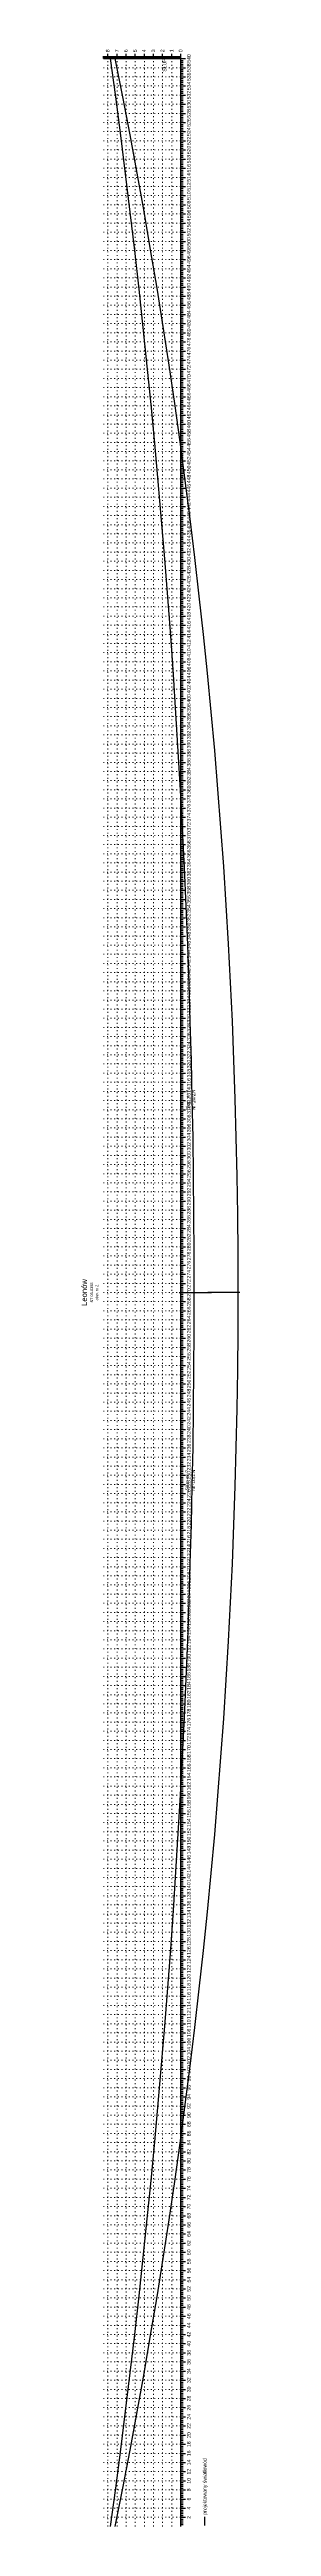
# Model space of a CAD drawing. Header units: inches. Extents: x -863 to 1426, y 1206 to 1480.
# Drawn here: x 711.2 to 728.6, y 1207.7 to 1478.7 of the extents above; entities that cross this region are included whole.
import ezdxf
from ezdxf.enums import TextEntityAlignment as Align

# ---------------------------------------------------------------- set-up
doc = ezdxf.new("R2010")
doc.units = ezdxf.units.IN
doc.header["$MEASUREMENT"] = 0
doc.linetypes.add('ACAD_ISO07W100', pattern=[3, 0, -3])
doc.layers.add('ramka', color=7, linetype='Continuous', plot=False)
doc.styles.get("Standard").update_dxf_attribs({"font": 'arial.ttf'})
doc.dimstyles.get("Standard").update_dxf_attribs({"dimtxt": 0.25, "dimasz": 0.18, "dimexe": 0.18, "dimexo": 0.0625, "dimgap": -0.09, "dimtad": 0, "dimtih": 1, "dimtoh": 1, "dimzin": 0, "dimdsep": 46, "dimtxsty": 'Standard', "dimcen": 0.09, "dimadec": 0, "dimazin": 0, "dimtfac": 1, "dimtofl": 0, "dimtmove": 0, "dimatfit": 3, "dimfxl": 1, "dimtolj": 1, "dimtzin": 0, "dimarcsym": 0})

# ---------------------------------------------------------------- blocks, each defined once
blk = doc.blocks.new('*D19')
at = {"color": 0, "lineweight": -2}
for p, q in [((721.95, 1342.68), (725.46, 1342.68)), ((722.13, 1342.58), (722.13, 1342.86)), ((728.61, 1342.68), (725.1, 1342.68)), ((728.43, 1342.73), (728.43, 1342.86))]:
    blk.add_line(p, q, dxfattribs=at)
at = {"color": 0}
for points in [[(721.95, 1342.71), (721.95, 1342.65), (722.13, 1342.68)], [(728.61, 1342.71), (728.61, 1342.65), (728.43, 1342.68)]]:
    blk.add_solid(points, dxfattribs=at)
at = {"layer": 'Defpoints', "color": 0}
for p in [(722.13, 1342.68), (722.13, 1342.52), (728.43, 1342.67)]:
    blk.add_point(p, dxfattribs=at)
at = {"color": 0, "lineweight": 25, "insert": (725.28, 1342.68), "char_height": 0.18, "attachment_point": 5}
blk.add_mtext('\\A1;-6.30', dxfattribs=at)

msp = doc.modelspace()

# ---------------------------------------------------------------- linework, layer by layer
for p, q in [((713.631, 1477.677), (713.631, 1477.927)), ((713.631, 1477.677), (722.131, 1477.677)), ((713.731, 1477.677), (713.731, 1477.927)), ((713.831, 1477.677), (713.831, 1477.927)), ((713.931, 1477.677), (713.931, 1477.927)), ((714.031, 1477.677), (714.031, 1477.927)), ((714.131, 1477.677), (714.131, 1478.177)), ((714.231, 1477.677), (714.231, 1477.927)), ((714.331, 1477.677), (714.331, 1477.927)), ((714.431, 1477.677), (714.431, 1477.927)), ((714.531, 1477.677), (714.531, 1477.927)), ((714.631, 1477.677), (714.631, 1477.927)), ((714.731, 1477.677), (714.731, 1477.927)), ((714.831, 1477.677), (714.831, 1477.927)), ((714.931, 1477.677), (714.931, 1477.927)), ((715.031, 1477.677), (715.031, 1477.927)), ((715.131, 1477.677), (715.131, 1478.177)), ((715.231, 1477.677), (715.231, 1477.927)), ((715.331, 1477.677), (715.331, 1477.927)), ((715.431, 1477.677), (715.431, 1477.927)), ((715.531, 1477.677), (715.531, 1477.927)), ((715.631, 1477.677), (715.631, 1477.927)), ((715.731, 1477.677), (715.731, 1477.927)), ((715.831, 1477.677), (715.831, 1477.927)), ((715.931, 1477.677), (715.931, 1477.927)), ((716.031, 1477.677), (716.031, 1477.927)), ((716.131, 1477.677), (716.131, 1478.177)), ((716.231, 1477.677), (716.231, 1477.927)), ((716.331, 1477.677), (716.331, 1477.927)), ((716.431, 1477.677), (716.431, 1477.927)), ((716.531, 1477.677), (716.531, 1477.927)), ((716.631, 1477.677), (716.631, 1477.927)), ((716.731, 1477.677), (716.731, 1477.927)), ((716.831, 1477.677), (716.831, 1477.927)), ((716.931, 1477.677), (716.931, 1477.927)), ((717.031, 1477.677), (717.031, 1477.927)), ((717.131, 1477.677), (717.131, 1478.177)), ((717.231, 1477.677), (717.231, 1477.927)), ((717.331, 1477.677), (717.331, 1477.927)), ((717.431, 1477.677), (717.431, 1477.927)), ((717.531, 1477.677), (717.531, 1477.927)), ((717.631, 1477.677), (717.631, 1477.927)), ((717.731, 1477.677), (717.731, 1477.927)), ((717.831, 1477.677), (717.831, 1477.927)), ((717.931, 1477.677), (717.931, 1477.927)), ((718.031, 1477.677), (718.031, 1477.927)), ((718.131, 1477.677), (718.131, 1478.177)), ((718.231, 1477.677), (718.231, 1477.927)), ((718.331, 1477.677), (718.331, 1477.927)), ((718.431, 1477.677), (718.431, 1477.927)), ((718.531, 1477.677), (718.531, 1477.927)), ((718.631, 1477.677), (718.631, 1477.927)), ((718.731, 1477.677), (718.731, 1477.927)), ((718.831, 1477.677), (718.831, 1477.927)), ((718.931, 1477.677), (718.931, 1477.927)), ((719.031, 1477.677), (719.031, 1477.927)), ((719.131, 1477.677), (719.131, 1478.177)), ((719.231, 1477.677), (719.231, 1477.927)), ((719.331, 1477.677), (719.331, 1477.927)), ((719.431, 1477.677), (719.431, 1477.927)), ((719.531, 1477.677), (719.531, 1477.927)), ((719.631, 1477.677), (719.631, 1477.927)), ((719.731, 1477.677), (719.731, 1477.927)), ((719.831, 1477.677), (719.831, 1477.927)), ((719.931, 1477.677), (719.931, 1477.927)), ((720.031, 1477.677), (720.031, 1477.927)), ((720.131, 1477.677), (720.131, 1478.177)), ((720.231, 1477.677), (720.231, 1477.927)), ((720.331, 1477.677), (720.331, 1477.927)), ((720.431, 1477.677), (720.431, 1477.927)), ((720.531, 1477.677), (720.531, 1477.927)), ((720.631, 1477.677), (720.631, 1477.927)), ((720.731, 1477.677), (720.731, 1477.927)), ((720.831, 1477.677), (720.831, 1477.927)), ((720.931, 1477.677), (720.931, 1477.927)), ((721.031, 1477.677), (721.031, 1477.927)), ((721.131, 1477.677), (721.131, 1478.177)), ((721.231, 1477.677), (721.231, 1477.927)), ((721.331, 1477.677), (721.331, 1477.927)), ((721.431, 1477.677), (721.431, 1477.927)), ((721.531, 1477.677), (721.531, 1477.927)), ((721.631, 1477.677), (721.631, 1477.927)), ((721.731, 1477.677), (721.731, 1477.927)), ((721.831, 1477.677), (721.831, 1477.927)), ((721.931, 1477.677), (721.931, 1477.927)), ((722.031, 1477.677), (722.031, 1477.927)), ((722.131, 1477.677), (722.131, 1478.177)), ((722.131, 1207.677), (722.131, 1477.677)), ((722.131, 1477.677), (722.631, 1477.677)), ((722.131, 1477.477), (722.381, 1477.477)), ((722.131, 1477.277), (722.381, 1477.277)), ((722.131, 1477.077), (722.381, 1477.077)), ((722.131, 1476.877), (722.381, 1476.877)), ((722.131, 1476.677), (722.631, 1476.677)), ((722.131, 1476.477), (722.381, 1476.477)), ((722.131, 1476.277), (722.381, 1476.277)), ((722.131, 1476.077), (722.381, 1476.077)), ((722.131, 1475.877), (722.381, 1475.877)), ((722.131, 1475.677), (722.631, 1475.677)), ((722.131, 1475.477), (722.381, 1475.477)), ((722.131, 1475.277), (722.381, 1475.277)), ((722.131, 1475.077), (722.381, 1475.077)), ((722.131, 1474.877), (722.381, 1474.877)), ((722.131, 1474.677), (722.631, 1474.677)), ((722.131, 1474.477), (722.381, 1474.477)), ((722.131, 1474.277), (722.381, 1474.277)), ((722.131, 1474.077), (722.381, 1474.077)), ((722.131, 1473.877), (722.381, 1473.877)), ((722.131, 1473.677), (722.631, 1473.677)), ((722.131, 1473.477), (722.381, 1473.477)), ((722.131, 1473.277), (722.381, 1473.277)), ((722.131, 1473.077), (722.381, 1473.077)), ((722.131, 1472.877), (722.381, 1472.877)), ((722.131, 1472.677), (722.631, 1472.677)), ((722.131, 1472.477), (722.381, 1472.477)), ((722.131, 1472.277), (722.381, 1472.277)), ((722.131, 1472.077), (722.381, 1472.077)), ((722.131, 1471.877), (722.381, 1471.877)), ((722.131, 1471.677), (722.631, 1471.677)), ((722.131, 1471.477), (722.381, 1471.477)), ((722.131, 1471.277), (722.381, 1471.277)), ((722.131, 1471.077), (722.381, 1471.077)), ((722.131, 1470.877), (722.381, 1470.877)), ((722.131, 1470.677), (722.631, 1470.677)), ((722.131, 1470.477), (722.381, 1470.477)), ((722.131, 1470.277), (722.381, 1470.277)), ((722.131, 1470.077), (722.381, 1470.077)), ((722.131, 1469.877), (722.381, 1469.877)), ((722.131, 1469.677), (722.631, 1469.677)), ((722.131, 1469.477), (722.381, 1469.477)), ((722.131, 1469.277), (722.381, 1469.277)), ((722.131, 1469.077), (722.381, 1469.077)), ((722.131, 1468.877), (722.381, 1468.877)), ((722.131, 1468.677), (722.631, 1468.677)), ((722.131, 1468.477), (722.381, 1468.477)), ((722.131, 1468.277), (722.381, 1468.277)), ((722.131, 1468.077), (722.381, 1468.077)), ((722.131, 1467.877), (722.381, 1467.877)), ((722.131, 1467.677), (722.631, 1467.677)), ((722.131, 1467.477), (722.381, 1467.477)), ((722.131, 1467.277), (722.381, 1467.277)), ((722.131, 1467.077), (722.381, 1467.077)), ((722.131, 1466.877), (722.381, 1466.877)), ((722.131, 1466.677), (722.631, 1466.677)), ((722.131, 1466.477), (722.381, 1466.477)), ((722.131, 1466.277), (722.381, 1466.277)), ((722.131, 1466.077), (722.381, 1466.077)), ((722.131, 1465.877), (722.381, 1465.877)), ((722.131, 1465.677), (722.631, 1465.677)), ((722.131, 1465.477), (722.381, 1465.477)), ((722.131, 1465.277), (722.381, 1465.277)), ((722.131, 1465.077), (722.381, 1465.077)), ((722.131, 1464.877), (722.381, 1464.877)), ((722.131, 1464.677), (722.631, 1464.677)), ((722.131, 1464.477), (722.381, 1464.477)), ((722.131, 1464.277), (722.381, 1464.277)), ((722.131, 1464.077), (722.381, 1464.077)), ((722.131, 1463.877), (722.381, 1463.877)), ((722.131, 1463.677), (722.631, 1463.677)), ((722.131, 1463.477), (722.381, 1463.477)), ((722.131, 1463.277), (722.381, 1463.277)), ((722.131, 1463.077), (722.381, 1463.077)), ((722.131, 1462.877), (722.381, 1462.877)), ((722.131, 1462.677), (722.631, 1462.677)), ((722.131, 1462.477), (722.381, 1462.477)), ((722.131, 1462.277), (722.381, 1462.277)), ((722.131, 1462.077), (722.381, 1462.077)), ((722.131, 1461.877), (722.381, 1461.877)), ((722.131, 1461.677), (722.631, 1461.677)), ((722.131, 1461.477), (722.381, 1461.477)), ((722.131, 1461.277), (722.381, 1461.277)), ((722.131, 1461.077), (722.381, 1461.077)), ((722.131, 1460.877), (722.381, 1460.877)), ((722.131, 1460.677), (722.631, 1460.677)), ((722.131, 1460.477), (722.381, 1460.477)), ((722.131, 1460.277), (722.381, 1460.277)), ((722.131, 1460.077), (722.381, 1460.077)), ((722.131, 1459.877), (722.381, 1459.877)), ((722.131, 1459.677), (722.631, 1459.677)), ((722.131, 1459.477), (722.381, 1459.477)), ((722.131, 1459.277), (722.381, 1459.277)), ((722.131, 1459.077), (722.381, 1459.077)), ((722.131, 1458.877), (722.381, 1458.877)), ((722.131, 1458.677), (722.631, 1458.677)), ((722.131, 1458.477), (722.381, 1458.477)), ((722.131, 1458.277), (722.381, 1458.277)), ((722.131, 1458.077), (722.381, 1458.077)), ((722.131, 1457.877), (722.381, 1457.877)), ((722.131, 1457.677), (722.631, 1457.677)), ((722.131, 1457.477), (722.381, 1457.477)), ((722.131, 1457.277), (722.381, 1457.277)), ((722.131, 1457.077), (722.381, 1457.077)), ((722.131, 1456.877), (722.381, 1456.877)), ((722.131, 1456.677), (722.631, 1456.677)), ((722.131, 1456.477), (722.381, 1456.477)), ((722.131, 1456.277), (722.381, 1456.277)), ((722.131, 1456.077), (722.381, 1456.077)), ((722.131, 1455.877), (722.381, 1455.877)), ((722.131, 1455.677), (722.631, 1455.677)), ((722.131, 1455.477), (722.381, 1455.477)), ((722.131, 1455.277), (722.381, 1455.277)), ((722.131, 1455.077), (722.381, 1455.077)), ((722.131, 1454.877), (722.381, 1454.877)), ((722.131, 1454.677), (722.631, 1454.677)), ((722.131, 1454.477), (722.381, 1454.477)), ((722.131, 1454.277), (722.381, 1454.277)), ((722.131, 1454.077), (722.381, 1454.077)), ((722.131, 1453.877), (722.381, 1453.877)), ((722.131, 1453.677), (722.631, 1453.677)), ((722.131, 1453.477), (722.381, 1453.477)), ((722.131, 1453.277), (722.381, 1453.277)), ((722.131, 1453.077), (722.381, 1453.077)), ((722.131, 1452.877), (722.381, 1452.877)), ((722.131, 1452.677), (722.631, 1452.677)), ((722.131, 1452.477), (722.381, 1452.477)), ((722.131, 1452.277), (722.381, 1452.277)), ((722.131, 1452.077), (722.381, 1452.077)), ((722.131, 1451.877), (722.381, 1451.877)), ((722.131, 1451.677), (722.631, 1451.677)), ((722.131, 1451.477), (722.381, 1451.477)), ((722.131, 1451.277), (722.381, 1451.277)), ((722.131, 1451.077), (722.381, 1451.077)), ((722.131, 1450.877), (722.381, 1450.877)), ((722.131, 1450.677), (722.631, 1450.677)), ((722.131, 1450.477), (722.381, 1450.477)), ((722.131, 1450.277), (722.381, 1450.277)), ((722.131, 1450.077), (722.381, 1450.077)), ((722.131, 1449.877), (722.381, 1449.877)), ((722.131, 1449.677), (722.631, 1449.677)), ((722.131, 1449.477), (722.381, 1449.477)), ((722.131, 1449.277), (722.381, 1449.277)), ((722.131, 1449.077), (722.381, 1449.077)), ((722.131, 1448.877), (722.381, 1448.877)), ((722.131, 1448.677), (722.631, 1448.677)), ((722.131, 1448.477), (722.381, 1448.477)), ((722.131, 1448.277), (722.381, 1448.277)), ((722.131, 1448.077), (722.381, 1448.077)), ((722.131, 1447.877), (722.381, 1447.877)), ((722.131, 1447.677), (722.631, 1447.677)), ((722.131, 1447.477), (722.381, 1447.477)), ((722.131, 1447.277), (722.381, 1447.277)), ((722.131, 1447.077), (722.381, 1447.077)), ((722.131, 1446.877), (722.381, 1446.877)), ((722.131, 1446.677), (722.631, 1446.677)), ((722.131, 1446.477), (722.381, 1446.477)), ((722.131, 1446.277), (722.381, 1446.277)), ((722.131, 1446.077), (722.381, 1446.077)), ((722.131, 1445.877), (722.381, 1445.877)), ((722.131, 1445.677), (722.631, 1445.677)), ((722.131, 1445.477), (722.381, 1445.477)), ((722.131, 1445.277), (722.381, 1445.277)), ((722.131, 1445.077), (722.381, 1445.077)), ((722.131, 1444.877), (722.381, 1444.877)), ((722.131, 1444.677), (722.631, 1444.677)), ((722.131, 1444.477), (722.381, 1444.477)), ((722.131, 1444.277), (722.381, 1444.277)), ((722.131, 1444.077), (722.381, 1444.077)), ((722.131, 1443.877), (722.381, 1443.877)), ((722.131, 1443.677), (722.631, 1443.677)), ((722.131, 1443.477), (722.381, 1443.477)), ((722.131, 1443.277), (722.381, 1443.277)), ((722.131, 1443.077), (722.381, 1443.077)), ((722.131, 1442.877), (722.381, 1442.877)), ((722.131, 1442.677), (722.631, 1442.677)), ((722.131, 1442.477), (722.381, 1442.477)), ((722.131, 1442.277), (722.381, 1442.277)), ((722.131, 1442.077), (722.381, 1442.077)), ((722.131, 1441.877), (722.381, 1441.877)), ((722.131, 1441.677), (722.631, 1441.677)), ((722.131, 1441.477), (722.381, 1441.477)), ((722.131, 1441.277), (722.381, 1441.277)), ((722.131, 1441.077), (722.381, 1441.077)), ((722.131, 1440.877), (722.381, 1440.877)), ((722.131, 1440.677), (722.631, 1440.677)), ((722.131, 1440.477), (722.381, 1440.477)), ((722.131, 1440.277), (722.381, 1440.277)), ((722.131, 1440.077), (722.381, 1440.077)), ((722.131, 1439.877), (722.381, 1439.877)), ((722.131, 1439.677), (722.631, 1439.677)), ((722.131, 1439.477), (722.381, 1439.477)), ((722.131, 1439.277), (722.381, 1439.277)), ((722.131, 1439.077), (722.381, 1439.077)), ((722.131, 1438.877), (722.381, 1438.877)), ((722.131, 1438.677), (722.631, 1438.677)), ((722.131, 1438.477), (722.381, 1438.477)), ((722.131, 1438.277), (722.381, 1438.277)), ((722.131, 1438.077), (722.381, 1438.077)), ((722.131, 1437.877), (722.381, 1437.877)), ((722.131, 1437.677), (722.631, 1437.677)), ((722.131, 1437.477), (722.381, 1437.477)), ((722.131, 1437.277), (722.381, 1437.277)), ((722.131, 1437.077), (722.381, 1437.077)), ((722.131, 1436.877), (722.381, 1436.877)), ((722.131, 1436.677), (722.631, 1436.677)), ((722.131, 1436.477), (722.381, 1436.477)), ((722.131, 1436.277), (722.381, 1436.277)), ((722.131, 1436.077), (722.381, 1436.077)), ((722.131, 1435.877), (722.381, 1435.877)), ((722.131, 1435.677), (722.631, 1435.677)), ((722.131, 1435.477), (722.381, 1435.477)), ((722.131, 1435.277), (722.381, 1435.277)), ((722.131, 1435.077), (722.381, 1435.077)), ((722.131, 1434.877), (722.381, 1434.877)), ((722.131, 1434.677), (722.631, 1434.677)), ((722.131, 1434.477), (722.381, 1434.477)), ((722.131, 1434.277), (722.381, 1434.277)), ((722.131, 1434.077), (722.381, 1434.077)), ((722.131, 1433.877), (722.381, 1433.877)), ((722.131, 1433.677), (722.631, 1433.677)), ((722.131, 1433.477), (722.381, 1433.477)), ((722.131, 1433.277), (722.381, 1433.277)), ((722.131, 1433.077), (722.381, 1433.077)), ((722.131, 1432.877), (722.381, 1432.877)), ((722.131, 1432.677), (722.631, 1432.677)), ((722.131, 1432.477), (722.381, 1432.477)), ((722.131, 1432.277), (722.381, 1432.277)), ((722.131, 1432.077), (722.381, 1432.077)), ((722.131, 1431.877), (722.381, 1431.877)), ((722.131, 1431.677), (722.631, 1431.677)), ((722.131, 1431.477), (722.381, 1431.477)), ((722.131, 1431.277), (722.381, 1431.277)), ((722.131, 1431.077), (722.381, 1431.077)), ((722.131, 1430.877), (722.381, 1430.877)), ((722.131, 1430.677), (722.631, 1430.677)), ((722.131, 1430.477), (722.381, 1430.477)), ((722.131, 1430.277), (722.381, 1430.277)), ((722.131, 1430.077), (722.381, 1430.077)), ((722.131, 1429.877), (722.381, 1429.877)), ((722.131, 1429.677), (722.631, 1429.677)), ((722.131, 1429.477), (722.381, 1429.477)), ((722.131, 1429.277), (722.381, 1429.277)), ((722.131, 1429.077), (722.381, 1429.077)), ((722.131, 1428.877), (722.381, 1428.877)), ((722.131, 1428.677), (722.631, 1428.677)), ((722.131, 1428.477), (722.381, 1428.477)), ((722.131, 1428.277), (722.381, 1428.277)), ((722.131, 1428.077), (722.381, 1428.077)), ((722.131, 1427.877), (722.381, 1427.877)), ((722.131, 1427.677), (722.631, 1427.677)), ((722.131, 1427.477), (722.381, 1427.477)), ((722.131, 1427.277), (722.381, 1427.277)), ((722.131, 1427.077), (722.381, 1427.077)), ((722.131, 1426.877), (722.381, 1426.877)), ((722.131, 1426.677), (722.631, 1426.677)), ((722.131, 1426.477), (722.381, 1426.477)), ((722.131, 1426.277), (722.381, 1426.277)), ((722.131, 1426.077), (722.381, 1426.077)), ((722.131, 1425.877), (722.381, 1425.877)), ((722.131, 1425.677), (722.631, 1425.677)), ((722.131, 1425.477), (722.381, 1425.477)), ((722.131, 1425.277), (722.381, 1425.277)), ((722.131, 1425.077), (722.381, 1425.077)), ((722.131, 1424.877), (722.381, 1424.877)), ((722.131, 1424.677), (722.631, 1424.677)), ((722.131, 1424.477), (722.381, 1424.477)), ((722.131, 1424.277), (722.381, 1424.277)), ((722.131, 1424.077), (722.381, 1424.077)), ((722.131, 1423.877), (722.381, 1423.877)), ((722.131, 1423.677), (722.631, 1423.677)), ((722.131, 1423.477), (722.381, 1423.477)), ((722.131, 1423.277), (722.381, 1423.277)), ((722.131, 1423.077), (722.381, 1423.077)), ((722.131, 1422.877), (722.381, 1422.877)), ((722.131, 1422.677), (722.631, 1422.677)), ((722.131, 1422.477), (722.381, 1422.477)), ((722.131, 1422.277), (722.381, 1422.277)), ((722.131, 1422.077), (722.381, 1422.077)), ((722.131, 1421.877), (722.381, 1421.877)), ((722.131, 1421.677), (722.631, 1421.677)), ((722.131, 1421.477), (722.381, 1421.477)), ((722.131, 1421.277), (722.381, 1421.277)), ((722.131, 1421.077), (722.381, 1421.077)), ((722.131, 1420.877), (722.381, 1420.877)), ((722.131, 1420.677), (722.631, 1420.677)), ((722.131, 1420.477), (722.381, 1420.477)), ((722.131, 1420.277), (722.381, 1420.277)), ((722.131, 1420.077), (722.381, 1420.077)), ((722.131, 1419.877), (722.381, 1419.877)), ((722.131, 1419.677), (722.631, 1419.677)), ((722.131, 1419.477), (722.381, 1419.477)), ((722.131, 1419.277), (722.381, 1419.277)), ((722.131, 1419.077), (722.381, 1419.077)), ((722.131, 1418.877), (722.381, 1418.877)), ((722.131, 1418.677), (722.631, 1418.677)), ((722.131, 1418.477), (722.381, 1418.477)), ((722.131, 1418.277), (722.381, 1418.277)), ((722.131, 1418.077), (722.381, 1418.077)), ((722.131, 1417.877), (722.381, 1417.877)), ((722.131, 1417.677), (722.631, 1417.677)), ((722.131, 1417.477), (722.381, 1417.477)), ((722.131, 1417.277), (722.381, 1417.277)), ((722.131, 1417.077), (722.381, 1417.077)), ((722.131, 1416.877), (722.381, 1416.877)), ((722.131, 1416.677), (722.631, 1416.677)), ((722.131, 1416.477), (722.381, 1416.477)), ((722.131, 1416.277), (722.381, 1416.277)), ((722.131, 1416.077), (722.381, 1416.077)), ((722.131, 1415.877), (722.381, 1415.877)), ((722.131, 1415.677), (722.631, 1415.677)), ((722.131, 1415.477), (722.381, 1415.477)), ((722.131, 1415.277), (722.381, 1415.277)), ((722.131, 1415.077), (722.381, 1415.077)), ((722.131, 1414.877), (722.381, 1414.877)), ((722.131, 1414.677), (722.631, 1414.677)), ((722.131, 1414.477), (722.381, 1414.477)), ((722.131, 1414.277), (722.381, 1414.277)), ((722.131, 1414.077), (722.381, 1414.077)), ((722.131, 1413.877), (722.381, 1413.877)), ((722.131, 1413.677), (722.631, 1413.677)), ((722.131, 1413.477), (722.381, 1413.477)), ((722.131, 1413.277), (722.381, 1413.277)), ((722.131, 1413.077), (722.381, 1413.077)), ((722.131, 1412.877), (722.381, 1412.877)), ((722.131, 1412.677), (722.631, 1412.677)), ((722.131, 1412.477), (722.381, 1412.477)), ((722.131, 1412.277), (722.381, 1412.277)), ((722.131, 1412.077), (722.381, 1412.077)), ((722.131, 1411.877), (722.381, 1411.877)), ((722.131, 1411.677), (722.631, 1411.677)), ((722.131, 1411.477), (722.381, 1411.477)), ((722.131, 1411.277), (722.381, 1411.277)), ((722.131, 1411.077), (722.381, 1411.077)), ((722.131, 1410.877), (722.381, 1410.877)), ((722.131, 1410.677), (722.631, 1410.677)), ((722.131, 1410.477), (722.381, 1410.477)), ((722.131, 1410.277), (722.381, 1410.277)), ((722.131, 1410.077), (722.381, 1410.077)), ((722.131, 1409.877), (722.381, 1409.877)), ((722.131, 1409.677), (722.631, 1409.677)), ((722.131, 1409.477), (722.381, 1409.477)), ((722.131, 1409.277), (722.381, 1409.277)), ((722.131, 1409.077), (722.381, 1409.077)), ((722.131, 1408.877), (722.381, 1408.877)), ((722.131, 1408.677), (722.631, 1408.677)), ((722.131, 1408.477), (722.381, 1408.477)), ((722.131, 1408.277), (722.381, 1408.277)), ((722.131, 1408.077), (722.381, 1408.077)), ((722.131, 1407.877), (722.381, 1407.877)), ((722.131, 1407.677), (722.631, 1407.677)), ((722.131, 1407.477), (722.381, 1407.477)), ((722.131, 1407.277), (722.381, 1407.277)), ((722.131, 1407.077), (722.381, 1407.077)), ((722.131, 1406.877), (722.381, 1406.877)), ((722.131, 1406.677), (722.631, 1406.677)), ((722.131, 1406.477), (722.381, 1406.477)), ((722.131, 1406.277), (722.381, 1406.277)), ((722.131, 1406.077), (722.381, 1406.077)), ((722.131, 1405.877), (722.381, 1405.877)), ((722.131, 1405.677), (722.631, 1405.677)), ((722.131, 1405.477), (722.381, 1405.477)), ((722.131, 1405.277), (722.381, 1405.277)), ((722.131, 1405.077), (722.381, 1405.077)), ((722.131, 1404.877), (722.381, 1404.877)), ((722.131, 1404.677), (722.631, 1404.677)), ((722.131, 1404.477), (722.381, 1404.477)), ((722.131, 1404.277), (722.381, 1404.277)), ((722.131, 1404.077), (722.381, 1404.077)), ((722.131, 1403.877), (722.381, 1403.877)), ((722.131, 1403.677), (722.631, 1403.677)), ((722.131, 1403.477), (722.381, 1403.477)), ((722.131, 1403.277), (722.381, 1403.277)), ((722.131, 1403.077), (722.381, 1403.077)), ((722.131, 1402.877), (722.381, 1402.877)), ((722.131, 1402.677), (722.631, 1402.677)), ((722.131, 1402.477), (722.381, 1402.477)), ((722.131, 1402.277), (722.381, 1402.277)), ((722.131, 1402.077), (722.381, 1402.077)), ((722.131, 1401.877), (722.381, 1401.877)), ((722.131, 1401.677), (722.631, 1401.677)), ((722.131, 1401.477), (722.381, 1401.477)), ((722.131, 1401.277), (722.381, 1401.277)), ((722.131, 1401.077), (722.381, 1401.077)), ((722.131, 1400.877), (722.381, 1400.877)), ((722.131, 1400.677), (722.631, 1400.677)), ((722.131, 1400.477), (722.381, 1400.477)), ((722.131, 1400.277), (722.381, 1400.277)), ((722.131, 1400.077), (722.381, 1400.077)), ((722.131, 1399.877), (722.381, 1399.877)), ((722.131, 1399.677), (722.631, 1399.677)), ((722.131, 1399.477), (722.381, 1399.477)), ((722.131, 1399.277), (722.381, 1399.277)), ((722.131, 1399.077), (722.381, 1399.077)), ((722.131, 1398.877), (722.381, 1398.877)), ((722.131, 1398.677), (722.631, 1398.677)), ((722.131, 1398.477), (722.381, 1398.477)), ((722.131, 1398.277), (722.381, 1398.277)), ((722.131, 1398.077), (722.381, 1398.077)), ((722.131, 1397.877), (722.381, 1397.877)), ((722.131, 1397.677), (722.631, 1397.677)), ((722.131, 1397.477), (722.381, 1397.477)), ((722.131, 1397.277), (722.381, 1397.277)), ((722.131, 1397.077), (722.381, 1397.077)), ((722.131, 1396.877), (722.381, 1396.877)), ((722.131, 1396.677), (722.631, 1396.677)), ((722.131, 1396.477), (722.381, 1396.477)), ((722.131, 1396.277), (722.381, 1396.277)), ((722.131, 1396.077), (722.381, 1396.077)), ((722.131, 1395.877), (722.381, 1395.877)), ((722.131, 1395.677), (722.631, 1395.677)), ((722.131, 1395.477), (722.381, 1395.477)), ((722.131, 1395.277), (722.381, 1395.277)), ((722.131, 1395.077), (722.381, 1395.077)), ((722.131, 1394.877), (722.381, 1394.877)), ((722.131, 1394.677), (722.631, 1394.677)), ((722.131, 1394.477), (722.381, 1394.477)), ((722.131, 1394.277), (722.381, 1394.277)), ((722.131, 1394.077), (722.381, 1394.077)), ((722.131, 1393.877), (722.381, 1393.877)), ((722.131, 1393.677), (722.631, 1393.677)), ((722.131, 1393.477), (722.381, 1393.477)), ((722.131, 1393.277), (722.381, 1393.277)), ((722.131, 1393.077), (722.381, 1393.077)), ((722.131, 1392.877), (722.381, 1392.877)), ((722.131, 1392.677), (722.631, 1392.677)), ((722.131, 1392.477), (722.381, 1392.477)), ((722.131, 1392.277), (722.381, 1392.277)), ((722.131, 1392.077), (722.381, 1392.077)), ((722.131, 1391.877), (722.381, 1391.877)), ((722.131, 1391.677), (722.631, 1391.677)), ((722.131, 1391.477), (722.381, 1391.477)), ((722.131, 1391.277), (722.381, 1391.277)), ((722.131, 1391.077), (722.381, 1391.077)), ((722.131, 1390.877), (722.381, 1390.877)), ((722.131, 1390.677), (722.631, 1390.677)), ((722.131, 1390.477), (722.381, 1390.477)), ((722.131, 1390.277), (722.381, 1390.277)), ((722.131, 1390.077), (722.381, 1390.077)), ((722.131, 1389.877), (722.381, 1389.877)), ((722.131, 1389.677), (722.631, 1389.677)), ((722.131, 1389.477), (722.381, 1389.477)), ((722.131, 1389.277), (722.381, 1389.277)), ((722.131, 1389.077), (722.381, 1389.077)), ((722.131, 1388.877), (722.381, 1388.877)), ((722.131, 1388.677), (722.631, 1388.677)), ((722.131, 1388.477), (722.381, 1388.477)), ((722.131, 1388.277), (722.381, 1388.277)), ((722.131, 1388.077), (722.381, 1388.077)), ((722.131, 1387.877), (722.381, 1387.877)), ((722.131, 1387.677), (722.631, 1387.677)), ((722.131, 1387.477), (722.381, 1387.477)), ((722.131, 1387.277), (722.381, 1387.277)), ((722.131, 1387.077), (722.381, 1387.077)), ((722.131, 1386.877), (722.381, 1386.877)), ((722.131, 1386.677), (722.631, 1386.677)), ((722.131, 1386.477), (722.381, 1386.477)), ((722.131, 1386.277), (722.381, 1386.277)), ((722.131, 1386.077), (722.381, 1386.077)), ((722.131, 1385.877), (722.381, 1385.877)), ((722.131, 1385.677), (722.631, 1385.677)), ((722.131, 1385.477), (722.381, 1385.477)), ((722.131, 1385.277), (722.381, 1385.277)), ((722.131, 1385.077), (722.381, 1385.077)), ((722.131, 1384.877), (722.381, 1384.877)), ((722.131, 1384.677), (722.631, 1384.677)), ((722.131, 1384.477), (722.381, 1384.477)), ((722.131, 1384.277), (722.381, 1384.277)), ((722.131, 1384.077), (722.381, 1384.077)), ((722.131, 1383.877), (722.381, 1383.877)), ((722.131, 1383.677), (722.631, 1383.677)), ((722.131, 1383.477), (722.381, 1383.477)), ((722.131, 1383.277), (722.381, 1383.277)), ((722.131, 1383.077), (722.381, 1383.077)), ((722.131, 1382.877), (722.381, 1382.877)), ((722.131, 1382.677), (722.631, 1382.677)), ((722.131, 1382.477), (722.381, 1382.477)), ((722.131, 1382.277), (722.381, 1382.277)), ((722.131, 1382.077), (722.381, 1382.077)), ((722.131, 1381.877), (722.381, 1381.877)), ((722.131, 1381.677), (722.631, 1381.677)), ((722.131, 1381.477), (722.381, 1381.477)), ((722.131, 1381.277), (722.381, 1381.277)), ((722.131, 1381.077), (722.381, 1381.077)), ((722.131, 1380.877), (722.381, 1380.877)), ((722.131, 1380.677), (722.631, 1380.677)), ((722.131, 1380.477), (722.381, 1380.477)), ((722.131, 1380.277), (722.381, 1380.277)), ((722.131, 1380.077), (722.381, 1380.077)), ((722.131, 1379.877), (722.381, 1379.877)), ((722.131, 1379.677), (722.631, 1379.677)), ((722.131, 1379.477), (722.381, 1379.477)), ((722.131, 1379.277), (722.381, 1379.277)), ((722.131, 1379.077), (722.381, 1379.077)), ((722.131, 1378.877), (722.381, 1378.877)), ((722.131, 1378.677), (722.631, 1378.677)), ((722.131, 1378.477), (722.381, 1378.477)), ((722.131, 1378.277), (722.381, 1378.277)), ((722.131, 1378.077), (722.381, 1378.077)), ((722.131, 1377.877), (722.381, 1377.877)), ((722.131, 1377.677), (722.631, 1377.677)), ((722.131, 1377.477), (722.381, 1377.477)), ((722.131, 1377.277), (722.381, 1377.277)), ((722.131, 1377.077), (722.381, 1377.077)), ((722.131, 1376.877), (722.381, 1376.877)), ((722.131, 1376.677), (722.631, 1376.677)), ((722.131, 1376.477), (722.381, 1376.477)), ((722.131, 1376.277), (722.381, 1376.277)), ((722.131, 1376.077), (722.381, 1376.077)), ((722.131, 1375.877), (722.381, 1375.877)), ((722.131, 1375.677), (722.631, 1375.677)), ((722.131, 1375.477), (722.381, 1375.477)), ((722.131, 1375.277), (722.381, 1375.277)), ((722.131, 1375.077), (722.381, 1375.077)), ((722.131, 1374.877), (722.381, 1374.877)), ((722.131, 1374.677), (722.631, 1374.677)), ((722.131, 1374.477), (722.381, 1374.477)), ((722.131, 1374.277), (722.381, 1374.277)), ((722.131, 1374.077), (722.381, 1374.077)), ((722.131, 1373.877), (722.381, 1373.877)), ((722.131, 1373.677), (722.631, 1373.677)), ((722.131, 1373.477), (722.381, 1373.477)), ((722.131, 1373.277), (722.381, 1373.277)), ((722.131, 1373.077), (722.381, 1373.077)), ((722.131, 1372.877), (722.381, 1372.877)), ((722.131, 1372.677), (722.631, 1372.677)), ((722.131, 1372.477), (722.381, 1372.477)), ((722.131, 1372.277), (722.381, 1372.277)), ((722.131, 1372.077), (722.381, 1372.077)), ((722.131, 1371.877), (722.381, 1371.877)), ((722.131, 1371.677), (722.631, 1371.677)), ((722.131, 1371.477), (722.381, 1371.477)), ((722.131, 1371.277), (722.381, 1371.277)), ((722.131, 1371.077), (722.381, 1371.077)), ((722.131, 1370.877), (722.381, 1370.877)), ((722.131, 1370.677), (722.631, 1370.677)), ((722.131, 1370.477), (722.381, 1370.477)), ((722.131, 1370.277), (722.381, 1370.277)), ((722.131, 1370.077), (722.381, 1370.077)), ((722.131, 1369.877), (722.381, 1369.877)), ((722.131, 1369.677), (722.631, 1369.677)), ((722.131, 1369.477), (722.381, 1369.477)), ((722.131, 1369.277), (722.381, 1369.277)), ((722.131, 1369.077), (722.381, 1369.077)), ((722.131, 1368.877), (722.381, 1368.877)), ((722.131, 1368.677), (722.631, 1368.677)), ((722.131, 1368.477), (722.381, 1368.477)), ((722.131, 1368.277), (722.381, 1368.277)), ((722.131, 1368.077), (722.381, 1368.077)), ((722.131, 1367.877), (722.381, 1367.877)), ((722.131, 1367.677), (722.631, 1367.677)), ((722.131, 1367.477), (722.381, 1367.477)), ((722.131, 1367.277), (722.381, 1367.277)), ((722.131, 1367.077), (722.381, 1367.077)), ((722.131, 1366.877), (722.381, 1366.877)), ((722.131, 1366.677), (722.631, 1366.677)), ((722.131, 1366.477), (722.381, 1366.477)), ((722.131, 1366.277), (722.381, 1366.277)), ((722.131, 1366.077), (722.381, 1366.077)), ((722.131, 1365.877), (722.381, 1365.877)), ((722.131, 1365.677), (722.631, 1365.677)), ((722.131, 1365.477), (722.381, 1365.477)), ((722.131, 1365.277), (722.381, 1365.277)), ((722.131, 1365.077), (722.381, 1365.077)), ((722.131, 1364.877), (722.381, 1364.877)), ((722.131, 1364.677), (722.631, 1364.677)), ((722.131, 1364.477), (722.381, 1364.477)), ((722.131, 1364.277), (722.381, 1364.277)), ((722.131, 1364.077), (722.381, 1364.077)), ((722.131, 1363.877), (722.381, 1363.877)), ((722.131, 1363.677), (722.631, 1363.677)), ((722.131, 1363.477), (722.381, 1363.477)), ((722.131, 1363.277), (722.381, 1363.277)), ((722.131, 1363.077), (722.381, 1363.077)), ((722.131, 1362.877), (722.381, 1362.877)), ((722.131, 1362.677), (722.631, 1362.677)), ((722.131, 1362.477), (722.381, 1362.477)), ((722.131, 1362.277), (722.381, 1362.277)), ((722.131, 1362.077), (722.381, 1362.077)), ((722.131, 1361.877), (722.381, 1361.877)), ((722.131, 1361.677), (722.631, 1361.677)), ((722.131, 1361.477), (722.381, 1361.477)), ((722.131, 1361.277), (722.381, 1361.277)), ((722.131, 1361.077), (722.381, 1361.077)), ((722.131, 1360.877), (722.381, 1360.877)), ((722.131, 1360.677), (722.631, 1360.677)), ((722.131, 1360.477), (722.381, 1360.477)), ((722.131, 1360.277), (722.381, 1360.277)), ((722.131, 1360.077), (722.381, 1360.077)), ((722.131, 1359.877), (722.381, 1359.877)), ((722.131, 1359.677), (722.631, 1359.677)), ((722.131, 1359.477), (722.381, 1359.477)), ((722.131, 1359.277), (722.381, 1359.277)), ((722.131, 1359.077), (722.381, 1359.077)), ((722.131, 1358.877), (722.381, 1358.877)), ((722.131, 1358.677), (722.631, 1358.677)), ((722.131, 1358.477), (722.381, 1358.477)), ((722.131, 1358.277), (722.381, 1358.277)), ((722.131, 1358.077), (722.381, 1358.077)), ((722.131, 1357.877), (722.381, 1357.877)), ((722.131, 1357.677), (722.631, 1357.677)), ((722.131, 1357.477), (722.381, 1357.477)), ((722.131, 1357.277), (722.381, 1357.277)), ((722.131, 1357.077), (722.381, 1357.077)), ((722.131, 1356.877), (722.381, 1356.877)), ((722.131, 1356.677), (722.631, 1356.677)), ((722.131, 1356.477), (722.381, 1356.477)), ((722.131, 1356.277), (722.381, 1356.277)), ((722.131, 1356.077), (722.381, 1356.077)), ((722.131, 1355.877), (722.381, 1355.877)), ((722.131, 1355.677), (722.631, 1355.677)), ((722.131, 1355.477), (722.381, 1355.477)), ((722.131, 1355.277), (722.381, 1355.277)), ((722.131, 1355.077), (722.381, 1355.077)), ((722.131, 1354.877), (722.381, 1354.877)), ((722.131, 1354.677), (722.631, 1354.677)), ((722.131, 1354.477), (722.381, 1354.477)), ((722.131, 1354.277), (722.381, 1354.277)), ((722.131, 1354.077), (722.381, 1354.077)), ((722.131, 1353.877), (722.381, 1353.877)), ((722.131, 1353.677), (722.631, 1353.677)), ((722.131, 1353.477), (722.381, 1353.477)), ((722.131, 1353.277), (722.381, 1353.277)), ((722.131, 1353.077), (722.381, 1353.077)), ((722.131, 1352.877), (722.381, 1352.877)), ((722.131, 1352.677), (722.631, 1352.677)), ((722.131, 1352.477), (722.381, 1352.477)), ((722.131, 1352.277), (722.381, 1352.277)), ((722.131, 1352.077), (722.381, 1352.077)), ((722.131, 1351.877), (722.381, 1351.877)), ((722.131, 1351.677), (722.631, 1351.677)), ((722.131, 1351.477), (722.381, 1351.477)), ((722.131, 1351.277), (722.381, 1351.277)), ((722.131, 1351.077), (722.381, 1351.077)), ((722.131, 1350.877), (722.381, 1350.877)), ((722.131, 1350.677), (722.631, 1350.677)), ((722.131, 1350.477), (722.381, 1350.477)), ((722.131, 1350.277), (722.381, 1350.277)), ((722.131, 1350.077), (722.381, 1350.077)), ((722.131, 1349.877), (722.381, 1349.877)), ((722.131, 1349.677), (722.631, 1349.677)), ((722.131, 1349.477), (722.381, 1349.477)), ((722.131, 1349.277), (722.381, 1349.277)), ((722.131, 1349.077), (722.381, 1349.077)), ((722.131, 1348.877), (722.381, 1348.877)), ((722.131, 1348.677), (722.631, 1348.677)), ((722.131, 1348.477), (722.381, 1348.477)), ((722.131, 1348.277), (722.381, 1348.277)), ((722.131, 1348.077), (722.381, 1348.077)), ((722.131, 1347.877), (722.381, 1347.877)), ((722.131, 1347.677), (722.631, 1347.677)), ((722.131, 1347.477), (722.381, 1347.477)), ((722.131, 1347.277), (722.381, 1347.277)), ((722.131, 1347.077), (722.381, 1347.077)), ((722.131, 1346.877), (722.381, 1346.877)), ((722.131, 1346.677), (722.631, 1346.677)), ((722.131, 1346.477), (722.381, 1346.477)), ((722.131, 1346.277), (722.381, 1346.277)), ((722.131, 1346.077), (722.381, 1346.077)), ((722.131, 1345.877), (722.381, 1345.877)), ((722.131, 1345.677), (722.631, 1345.677)), ((722.131, 1345.477), (722.381, 1345.477)), ((722.131, 1345.277), (722.381, 1345.277)), ((722.131, 1345.077), (722.381, 1345.077)), ((722.131, 1344.877), (722.381, 1344.877)), ((722.131, 1344.677), (722.631, 1344.677)), ((722.131, 1344.477), (722.381, 1344.477)), ((722.131, 1344.277), (722.381, 1344.277)), ((722.131, 1344.077), (722.381, 1344.077)), ((722.131, 1343.877), (722.381, 1343.877)), ((722.131, 1343.677), (722.631, 1343.677)), ((722.131, 1343.477), (722.381, 1343.477)), ((722.131, 1343.277), (722.381, 1343.277)), ((722.131, 1343.077), (722.381, 1343.077)), ((722.131, 1342.877), (722.381, 1342.877)), ((722.131, 1342.677), (722.631, 1342.677)), ((722.131, 1342.477), (722.381, 1342.477)), ((722.131, 1342.277), (722.381, 1342.277)), ((722.131, 1342.077), (722.381, 1342.077)), ((722.131, 1341.877), (722.381, 1341.877)), ((722.131, 1341.677), (722.631, 1341.677)), ((722.131, 1341.477), (722.381, 1341.477)), ((722.131, 1341.277), (722.381, 1341.277)), ((722.131, 1341.077), (722.381, 1341.077)), ((722.131, 1340.877), (722.381, 1340.877)), ((722.131, 1340.677), (722.631, 1340.677)), ((722.131, 1340.477), (722.381, 1340.477)), ((722.131, 1340.277), (722.381, 1340.277)), ((722.131, 1340.077), (722.381, 1340.077)), ((722.131, 1339.877), (722.381, 1339.877)), ((722.131, 1339.677), (722.631, 1339.677)), ((722.131, 1339.477), (722.381, 1339.477)), ((722.131, 1339.277), (722.381, 1339.277)), ((722.131, 1339.077), (722.381, 1339.077)), ((722.131, 1338.877), (722.381, 1338.877)), ((722.131, 1338.677), (722.631, 1338.677)), ((722.131, 1338.477), (722.381, 1338.477)), ((722.131, 1338.277), (722.381, 1338.277)), ((722.131, 1338.077), (722.381, 1338.077)), ((722.131, 1337.877), (722.381, 1337.877)), ((722.131, 1337.677), (722.631, 1337.677)), ((722.131, 1337.477), (722.381, 1337.477)), ((722.131, 1337.277), (722.381, 1337.277)), ((722.131, 1337.077), (722.381, 1337.077)), ((722.131, 1336.877), (722.381, 1336.877)), ((722.131, 1336.677), (722.631, 1336.677)), ((722.131, 1336.477), (722.381, 1336.477)), ((722.131, 1336.277), (722.381, 1336.277)), ((722.131, 1336.077), (722.381, 1336.077)), ((722.131, 1335.877), (722.381, 1335.877)), ((722.131, 1335.677), (722.631, 1335.677)), ((722.131, 1335.477), (722.381, 1335.477)), ((722.131, 1335.277), (722.381, 1335.277)), ((722.131, 1335.077), (722.381, 1335.077)), ((722.131, 1334.877), (722.381, 1334.877)), ((722.131, 1334.677), (722.631, 1334.677)), ((722.131, 1334.477), (722.381, 1334.477)), ((722.131, 1334.277), (722.381, 1334.277)), ((722.131, 1334.077), (722.381, 1334.077)), ((722.131, 1333.877), (722.381, 1333.877)), ((722.131, 1333.677), (722.631, 1333.677)), ((722.131, 1333.477), (722.381, 1333.477)), ((722.131, 1333.277), (722.381, 1333.277)), ((722.131, 1333.077), (722.381, 1333.077)), ((722.131, 1332.877), (722.381, 1332.877)), ((722.131, 1332.677), (722.631, 1332.677)), ((722.131, 1332.477), (722.381, 1332.477)), ((722.131, 1332.277), (722.381, 1332.277)), ((722.131, 1332.077), (722.381, 1332.077)), ((722.131, 1331.877), (722.381, 1331.877)), ((722.131, 1331.677), (722.631, 1331.677)), ((722.131, 1331.477), (722.381, 1331.477)), ((722.131, 1331.277), (722.381, 1331.277)), ((722.131, 1331.077), (722.381, 1331.077)), ((722.131, 1330.877), (722.381, 1330.877)), ((722.131, 1330.677), (722.631, 1330.677)), ((722.131, 1330.477), (722.381, 1330.477)), ((722.131, 1330.277), (722.381, 1330.277)), ((722.131, 1330.077), (722.381, 1330.077)), ((722.131, 1329.877), (722.381, 1329.877)), ((722.131, 1329.677), (722.631, 1329.677)), ((722.131, 1329.477), (722.381, 1329.477)), ((722.131, 1329.277), (722.381, 1329.277)), ((722.131, 1329.077), (722.381, 1329.077)), ((722.131, 1328.877), (722.381, 1328.877)), ((722.131, 1328.677), (722.631, 1328.677)), ((722.131, 1328.477), (722.381, 1328.477)), ((722.131, 1328.277), (722.381, 1328.277)), ((722.131, 1328.077), (722.381, 1328.077)), ((722.131, 1327.877), (722.381, 1327.877)), ((722.131, 1327.677), (722.631, 1327.677)), ((722.131, 1327.477), (722.381, 1327.477)), ((722.131, 1327.277), (722.381, 1327.277)), ((722.131, 1327.077), (722.381, 1327.077)), ((722.131, 1326.877), (722.381, 1326.877)), ((722.131, 1326.677), (722.631, 1326.677)), ((722.131, 1326.477), (722.381, 1326.477)), ((722.131, 1326.277), (722.381, 1326.277)), ((722.131, 1326.077), (722.381, 1326.077)), ((722.131, 1325.877), (722.381, 1325.877)), ((722.131, 1325.677), (722.631, 1325.677)), ((722.131, 1325.477), (722.381, 1325.477)), ((722.131, 1325.277), (722.381, 1325.277)), ((722.131, 1325.077), (722.381, 1325.077)), ((722.131, 1324.877), (722.381, 1324.877)), ((722.131, 1324.677), (722.631, 1324.677)), ((722.131, 1324.477), (722.381, 1324.477)), ((722.131, 1324.277), (722.381, 1324.277)), ((722.131, 1324.077), (722.381, 1324.077)), ((722.131, 1323.877), (722.381, 1323.877)), ((722.131, 1323.677), (722.631, 1323.677)), ((722.131, 1323.477), (722.381, 1323.477)), ((722.131, 1323.277), (722.381, 1323.277)), ((722.131, 1323.077), (722.381, 1323.077)), ((722.131, 1322.877), (722.381, 1322.877)), ((722.131, 1322.677), (722.631, 1322.677)), ((722.131, 1322.477), (722.381, 1322.477)), ((722.131, 1322.277), (722.381, 1322.277)), ((722.131, 1322.077), (722.381, 1322.077)), ((722.131, 1321.877), (722.381, 1321.877)), ((722.131, 1321.677), (722.631, 1321.677)), ((722.131, 1321.477), (722.381, 1321.477)), ((722.131, 1321.277), (722.381, 1321.277)), ((722.131, 1321.077), (722.381, 1321.077)), ((722.131, 1320.877), (722.381, 1320.877)), ((722.131, 1320.677), (722.631, 1320.677)), ((722.131, 1320.477), (722.381, 1320.477)), ((722.131, 1320.277), (722.381, 1320.277)), ((722.131, 1320.077), (722.381, 1320.077)), ((722.131, 1319.877), (722.381, 1319.877)), ((722.131, 1319.677), (722.631, 1319.677)), ((722.131, 1319.477), (722.381, 1319.477)), ((722.131, 1319.277), (722.381, 1319.277)), ((722.131, 1319.077), (722.381, 1319.077)), ((722.131, 1318.877), (722.381, 1318.877)), ((722.131, 1318.677), (722.631, 1318.677)), ((722.131, 1318.477), (722.381, 1318.477)), ((722.131, 1318.277), (722.381, 1318.277)), ((722.131, 1318.077), (722.381, 1318.077)), ((722.131, 1317.877), (722.381, 1317.877)), ((722.131, 1317.677), (722.631, 1317.677)), ((722.131, 1317.477), (722.381, 1317.477)), ((722.131, 1317.277), (722.381, 1317.277)), ((722.131, 1317.077), (722.381, 1317.077)), ((722.131, 1316.877), (722.381, 1316.877)), ((722.131, 1316.677), (722.631, 1316.677)), ((722.131, 1316.477), (722.381, 1316.477)), ((722.131, 1316.277), (722.381, 1316.277)), ((722.131, 1316.077), (722.381, 1316.077)), ((722.131, 1315.877), (722.381, 1315.877)), ((722.131, 1315.677), (722.631, 1315.677)), ((722.131, 1315.477), (722.381, 1315.477)), ((722.131, 1315.277), (722.381, 1315.277)), ((722.131, 1315.077), (722.381, 1315.077)), ((722.131, 1314.877), (722.381, 1314.877)), ((722.131, 1314.677), (722.631, 1314.677)), ((722.131, 1314.477), (722.381, 1314.477)), ((722.131, 1314.277), (722.381, 1314.277)), ((722.131, 1314.077), (722.381, 1314.077)), ((722.131, 1313.877), (722.381, 1313.877)), ((722.131, 1313.677), (722.631, 1313.677)), ((722.131, 1313.477), (722.381, 1313.477)), ((722.131, 1313.277), (722.381, 1313.277)), ((722.131, 1313.077), (722.381, 1313.077)), ((722.131, 1312.877), (722.381, 1312.877)), ((722.131, 1312.677), (722.631, 1312.677)), ((722.131, 1312.477), (722.381, 1312.477)), ((722.131, 1312.277), (722.381, 1312.277)), ((722.131, 1312.077), (722.381, 1312.077)), ((722.131, 1311.877), (722.381, 1311.877)), ((722.131, 1311.677), (722.631, 1311.677)), ((722.131, 1311.477), (722.381, 1311.477)), ((722.131, 1311.277), (722.381, 1311.277)), ((722.131, 1311.077), (722.381, 1311.077)), ((722.131, 1310.877), (722.381, 1310.877)), ((722.131, 1310.677), (722.631, 1310.677)), ((722.131, 1310.477), (722.381, 1310.477)), ((722.131, 1310.277), (722.381, 1310.277)), ((722.131, 1310.077), (722.381, 1310.077)), ((722.131, 1309.877), (722.381, 1309.877)), ((722.131, 1309.677), (722.631, 1309.677)), ((722.131, 1309.477), (722.381, 1309.477)), ((722.131, 1309.277), (722.381, 1309.277)), ((722.131, 1309.077), (722.381, 1309.077)), ((722.131, 1308.877), (722.381, 1308.877)), ((722.131, 1308.677), (722.631, 1308.677)), ((722.131, 1308.477), (722.381, 1308.477)), ((722.131, 1308.277), (722.381, 1308.277)), ((722.131, 1308.077), (722.381, 1308.077)), ((722.131, 1307.877), (722.381, 1307.877)), ((722.131, 1307.677), (722.631, 1307.677)), ((722.131, 1307.477), (722.381, 1307.477)), ((722.131, 1307.277), (722.381, 1307.277)), ((722.131, 1307.077), (722.381, 1307.077)), ((722.131, 1306.877), (722.381, 1306.877)), ((722.131, 1306.677), (722.631, 1306.677)), ((722.131, 1306.477), (722.381, 1306.477)), ((722.131, 1306.277), (722.381, 1306.277)), ((722.131, 1306.077), (722.381, 1306.077)), ((722.131, 1305.877), (722.381, 1305.877)), ((722.131, 1305.677), (722.631, 1305.677)), ((722.131, 1305.477), (722.381, 1305.477)), ((722.131, 1305.277), (722.381, 1305.277)), ((722.131, 1305.077), (722.381, 1305.077)), ((722.131, 1304.877), (722.381, 1304.877)), ((722.131, 1304.677), (722.631, 1304.677)), ((722.131, 1304.477), (722.381, 1304.477)), ((722.131, 1304.277), (722.381, 1304.277)), ((722.131, 1304.077), (722.381, 1304.077)), ((722.131, 1303.877), (722.381, 1303.877)), ((722.131, 1303.677), (722.631, 1303.677)), ((722.131, 1303.477), (722.381, 1303.477)), ((722.131, 1303.277), (722.381, 1303.277)), ((722.131, 1303.077), (722.381, 1303.077)), ((722.131, 1302.877), (722.381, 1302.877)), ((722.131, 1302.677), (722.631, 1302.677)), ((722.131, 1302.477), (722.381, 1302.477)), ((722.131, 1302.277), (722.381, 1302.277)), ((722.131, 1302.077), (722.381, 1302.077)), ((722.131, 1301.877), (722.381, 1301.877)), ((722.131, 1301.677), (722.631, 1301.677)), ((722.131, 1301.477), (722.381, 1301.477)), ((722.131, 1301.277), (722.381, 1301.277)), ((722.131, 1301.077), (722.381, 1301.077)), ((722.131, 1300.877), (722.381, 1300.877)), ((722.131, 1300.677), (722.631, 1300.677)), ((722.131, 1300.477), (722.381, 1300.477)), ((722.131, 1300.277), (722.381, 1300.277)), ((722.131, 1300.077), (722.381, 1300.077)), ((722.131, 1299.877), (722.381, 1299.877)), ((722.131, 1299.677), (722.631, 1299.677)), ((722.131, 1299.477), (722.381, 1299.477)), ((722.131, 1299.277), (722.381, 1299.277)), ((722.131, 1299.077), (722.381, 1299.077)), ((722.131, 1298.877), (722.381, 1298.877)), ((722.131, 1298.677), (722.631, 1298.677)), ((722.131, 1298.477), (722.381, 1298.477)), ((722.131, 1298.277), (722.381, 1298.277)), ((722.131, 1298.077), (722.381, 1298.077)), ((722.131, 1297.877), (722.381, 1297.877)), ((722.131, 1297.677), (722.631, 1297.677)), ((722.131, 1297.477), (722.381, 1297.477)), ((722.131, 1297.277), (722.381, 1297.277)), ((722.131, 1297.077), (722.381, 1297.077)), ((722.131, 1296.877), (722.381, 1296.877)), ((722.131, 1296.677), (722.631, 1296.677)), ((722.131, 1296.477), (722.381, 1296.477)), ((722.131, 1296.277), (722.381, 1296.277)), ((722.131, 1296.077), (722.381, 1296.077)), ((722.131, 1295.877), (722.381, 1295.877)), ((722.131, 1295.677), (722.631, 1295.677)), ((722.131, 1295.477), (722.381, 1295.477)), ((722.131, 1295.277), (722.381, 1295.277)), ((722.131, 1295.077), (722.381, 1295.077)), ((722.131, 1294.877), (722.381, 1294.877)), ((722.131, 1294.677), (722.631, 1294.677)), ((722.131, 1294.477), (722.381, 1294.477)), ((722.131, 1294.277), (722.381, 1294.277)), ((722.131, 1294.077), (722.381, 1294.077)), ((722.131, 1293.877), (722.381, 1293.877)), ((722.131, 1293.677), (722.631, 1293.677)), ((722.131, 1293.477), (722.381, 1293.477)), ((722.131, 1293.277), (722.381, 1293.277)), ((722.131, 1293.077), (722.381, 1293.077)), ((722.131, 1292.877), (722.381, 1292.877)), ((722.131, 1292.677), (722.631, 1292.677)), ((722.131, 1292.477), (722.381, 1292.477)), ((722.131, 1292.277), (722.381, 1292.277)), ((722.131, 1292.077), (722.381, 1292.077)), ((722.131, 1291.877), (722.381, 1291.877)), ((722.131, 1291.677), (722.631, 1291.677)), ((722.131, 1291.477), (722.381, 1291.477)), ((722.131, 1291.277), (722.381, 1291.277)), ((722.131, 1291.077), (722.381, 1291.077)), ((722.131, 1290.877), (722.381, 1290.877)), ((722.131, 1290.677), (722.631, 1290.677)), ((722.131, 1290.477), (722.381, 1290.477)), ((722.131, 1290.277), (722.381, 1290.277)), ((722.131, 1290.077), (722.381, 1290.077)), ((722.131, 1289.877), (722.381, 1289.877)), ((722.131, 1289.677), (722.631, 1289.677)), ((722.131, 1289.477), (722.381, 1289.477)), ((722.131, 1289.277), (722.381, 1289.277)), ((722.131, 1289.077), (722.381, 1289.077)), ((722.131, 1288.877), (722.381, 1288.877)), ((722.131, 1288.677), (722.631, 1288.677)), ((722.131, 1288.477), (722.381, 1288.477)), ((722.131, 1288.277), (722.381, 1288.277)), ((722.131, 1288.077), (722.381, 1288.077)), ((722.131, 1287.877), (722.381, 1287.877)), ((722.131, 1287.677), (722.631, 1287.677)), ((722.131, 1287.477), (722.381, 1287.477)), ((722.131, 1287.277), (722.381, 1287.277)), ((722.131, 1287.077), (722.381, 1287.077)), ((722.131, 1286.877), (722.381, 1286.877)), ((722.131, 1286.677), (722.631, 1286.677)), ((722.131, 1286.477), (722.381, 1286.477)), ((722.131, 1286.277), (722.381, 1286.277)), ((722.131, 1286.077), (722.381, 1286.077)), ((722.131, 1285.877), (722.381, 1285.877)), ((722.131, 1285.677), (722.631, 1285.677)), ((722.131, 1285.477), (722.381, 1285.477)), ((722.131, 1285.277), (722.381, 1285.277)), ((722.131, 1285.077), (722.381, 1285.077)), ((722.131, 1284.877), (722.381, 1284.877)), ((722.131, 1284.677), (722.631, 1284.677)), ((722.131, 1284.477), (722.381, 1284.477)), ((722.131, 1284.277), (722.381, 1284.277)), ((722.131, 1284.077), (722.381, 1284.077)), ((722.131, 1283.877), (722.381, 1283.877)), ((722.131, 1283.677), (722.631, 1283.677)), ((722.131, 1283.477), (722.381, 1283.477)), ((722.131, 1283.277), (722.381, 1283.277)), ((722.131, 1283.077), (722.381, 1283.077)), ((722.131, 1282.877), (722.381, 1282.877)), ((722.131, 1282.677), (722.631, 1282.677)), ((722.131, 1282.477), (722.381, 1282.477)), ((722.131, 1282.277), (722.381, 1282.277)), ((722.131, 1282.077), (722.381, 1282.077)), ((722.131, 1281.877), (722.381, 1281.877)), ((722.131, 1281.677), (722.631, 1281.677)), ((722.131, 1281.477), (722.381, 1281.477)), ((722.131, 1281.277), (722.381, 1281.277)), ((722.131, 1281.077), (722.381, 1281.077)), ((722.131, 1280.877), (722.381, 1280.877)), ((722.131, 1280.677), (722.631, 1280.677)), ((722.131, 1280.477), (722.381, 1280.477)), ((722.131, 1280.277), (722.381, 1280.277)), ((722.131, 1280.077), (722.381, 1280.077)), ((722.131, 1279.877), (722.381, 1279.877)), ((722.131, 1279.677), (722.631, 1279.677)), ((722.131, 1279.477), (722.381, 1279.477)), ((722.131, 1279.277), (722.381, 1279.277)), ((722.131, 1279.077), (722.381, 1279.077)), ((722.131, 1278.877), (722.381, 1278.877)), ((722.131, 1278.677), (722.631, 1278.677)), ((722.131, 1278.477), (722.381, 1278.477)), ((722.131, 1278.277), (722.381, 1278.277)), ((722.131, 1278.077), (722.381, 1278.077)), ((722.131, 1277.877), (722.381, 1277.877)), ((722.131, 1277.677), (722.631, 1277.677)), ((722.131, 1277.477), (722.381, 1277.477)), ((722.131, 1277.277), (722.381, 1277.277)), ((722.131, 1277.077), (722.381, 1277.077)), ((722.131, 1276.877), (722.381, 1276.877)), ((722.131, 1276.677), (722.631, 1276.677)), ((722.131, 1276.477), (722.381, 1276.477)), ((722.131, 1276.277), (722.381, 1276.277)), ((722.131, 1276.077), (722.381, 1276.077)), ((722.131, 1275.877), (722.381, 1275.877)), ((722.131, 1275.677), (722.631, 1275.677)), ((722.131, 1275.477), (722.381, 1275.477)), ((722.131, 1275.277), (722.381, 1275.277)), ((722.131, 1275.077), (722.381, 1275.077)), ((722.131, 1274.877), (722.381, 1274.877)), ((722.131, 1274.677), (722.631, 1274.677)), ((722.131, 1274.477), (722.381, 1274.477)), ((722.131, 1274.277), (722.381, 1274.277)), ((722.131, 1274.077), (722.381, 1274.077)), ((722.131, 1273.877), (722.381, 1273.877)), ((722.131, 1273.677), (722.631, 1273.677)), ((722.131, 1273.477), (722.381, 1273.477)), ((722.131, 1273.277), (722.381, 1273.277)), ((722.131, 1273.077), (722.381, 1273.077)), ((722.131, 1272.877), (722.381, 1272.877)), ((722.131, 1272.677), (722.631, 1272.677)), ((722.131, 1272.477), (722.381, 1272.477)), ((722.131, 1272.277), (722.381, 1272.277)), ((722.131, 1272.077), (722.381, 1272.077)), ((722.131, 1271.877), (722.381, 1271.877)), ((722.131, 1271.677), (722.631, 1271.677)), ((722.131, 1271.477), (722.381, 1271.477)), ((722.131, 1271.277), (722.381, 1271.277)), ((722.131, 1271.077), (722.381, 1271.077)), ((722.131, 1270.877), (722.381, 1270.877)), ((722.131, 1270.677), (722.631, 1270.677)), ((722.131, 1270.477), (722.381, 1270.477)), ((722.131, 1270.277), (722.381, 1270.277)), ((722.131, 1270.077), (722.381, 1270.077)), ((722.131, 1269.877), (722.381, 1269.877)), ((722.131, 1269.677), (722.631, 1269.677)), ((722.131, 1269.477), (722.381, 1269.477)), ((722.131, 1269.277), (722.381, 1269.277)), ((722.131, 1269.077), (722.381, 1269.077)), ((722.131, 1268.877), (722.381, 1268.877)), ((722.131, 1268.677), (722.631, 1268.677)), ((722.131, 1268.477), (722.381, 1268.477)), ((722.131, 1268.277), (722.381, 1268.277)), ((722.131, 1268.077), (722.381, 1268.077)), ((722.131, 1267.877), (722.381, 1267.877)), ((722.131, 1267.677), (722.631, 1267.677)), ((722.131, 1267.477), (722.381, 1267.477)), ((722.131, 1267.277), (722.381, 1267.277)), ((722.131, 1267.077), (722.381, 1267.077)), ((722.131, 1266.877), (722.381, 1266.877)), ((722.131, 1266.677), (722.631, 1266.677)), ((722.131, 1266.477), (722.381, 1266.477)), ((722.131, 1266.277), (722.381, 1266.277)), ((722.131, 1266.077), (722.381, 1266.077)), ((722.131, 1265.877), (722.381, 1265.877)), ((722.131, 1265.677), (722.631, 1265.677)), ((722.131, 1265.477), (722.381, 1265.477)), ((722.131, 1265.277), (722.381, 1265.277)), ((722.131, 1265.077), (722.381, 1265.077)), ((722.131, 1264.877), (722.381, 1264.877)), ((722.131, 1264.677), (722.631, 1264.677)), ((722.131, 1264.477), (722.381, 1264.477)), ((722.131, 1264.277), (722.381, 1264.277)), ((722.131, 1264.077), (722.381, 1264.077)), ((722.131, 1263.877), (722.381, 1263.877)), ((722.131, 1263.677), (722.631, 1263.677)), ((722.131, 1263.477), (722.381, 1263.477)), ((722.131, 1263.277), (722.381, 1263.277)), ((722.131, 1263.077), (722.381, 1263.077)), ((722.131, 1262.877), (722.381, 1262.877)), ((722.131, 1262.677), (722.631, 1262.677)), ((722.131, 1262.477), (722.381, 1262.477)), ((722.131, 1262.277), (722.381, 1262.277)), ((722.131, 1262.077), (722.381, 1262.077)), ((722.131, 1261.877), (722.381, 1261.877)), ((722.131, 1261.677), (722.631, 1261.677)), ((722.131, 1261.477), (722.381, 1261.477)), ((722.131, 1261.277), (722.381, 1261.277)), ((722.131, 1261.077), (722.381, 1261.077)), ((722.131, 1260.877), (722.381, 1260.877)), ((722.131, 1260.677), (722.631, 1260.677)), ((722.131, 1260.477), (722.381, 1260.477)), ((722.131, 1260.277), (722.381, 1260.277)), ((722.131, 1260.077), (722.381, 1260.077)), ((722.131, 1259.877), (722.381, 1259.877)), ((722.131, 1259.677), (722.631, 1259.677)), ((722.131, 1259.477), (722.381, 1259.477)), ((722.131, 1259.277), (722.381, 1259.277)), ((722.131, 1259.077), (722.381, 1259.077)), ((722.131, 1258.877), (722.381, 1258.877)), ((722.131, 1258.677), (722.631, 1258.677)), ((722.131, 1258.477), (722.381, 1258.477)), ((722.131, 1258.277), (722.381, 1258.277)), ((722.131, 1258.077), (722.381, 1258.077)), ((722.131, 1257.877), (722.381, 1257.877)), ((722.131, 1257.677), (722.631, 1257.677)), ((722.131, 1257.477), (722.381, 1257.477)), ((722.131, 1257.277), (722.381, 1257.277)), ((722.131, 1257.077), (722.381, 1257.077)), ((722.131, 1256.877), (722.381, 1256.877)), ((722.131, 1256.677), (722.631, 1256.677)), ((722.131, 1256.477), (722.381, 1256.477)), ((722.131, 1256.277), (722.381, 1256.277)), ((722.131, 1256.077), (722.381, 1256.077)), ((722.131, 1255.877), (722.381, 1255.877)), ((722.131, 1255.677), (722.631, 1255.677)), ((722.131, 1255.477), (722.381, 1255.477)), ((722.131, 1255.277), (722.381, 1255.277)), ((722.131, 1255.077), (722.381, 1255.077)), ((722.131, 1254.877), (722.381, 1254.877)), ((722.131, 1254.677), (722.631, 1254.677)), ((722.131, 1254.477), (722.381, 1254.477)), ((722.131, 1254.277), (722.381, 1254.277)), ((722.131, 1254.077), (722.381, 1254.077)), ((722.131, 1253.877), (722.381, 1253.877)), ((722.131, 1253.677), (722.631, 1253.677)), ((722.131, 1253.477), (722.381, 1253.477)), ((722.131, 1253.277), (722.381, 1253.277)), ((722.131, 1253.077), (722.381, 1253.077)), ((722.131, 1252.877), (722.381, 1252.877)), ((722.131, 1252.677), (722.631, 1252.677)), ((722.131, 1252.477), (722.381, 1252.477)), ((722.131, 1252.277), (722.381, 1252.277)), ((722.131, 1252.077), (722.381, 1252.077)), ((722.131, 1251.877), (722.381, 1251.877)), ((722.131, 1251.677), (722.631, 1251.677)), ((722.131, 1251.477), (722.381, 1251.477)), ((722.131, 1251.277), (722.381, 1251.277)), ((722.131, 1251.077), (722.381, 1251.077)), ((722.131, 1250.877), (722.381, 1250.877)), ((722.131, 1250.677), (722.631, 1250.677)), ((722.131, 1250.477), (722.381, 1250.477)), ((722.131, 1250.277), (722.381, 1250.277)), ((722.131, 1250.077), (722.381, 1250.077)), ((722.131, 1249.877), (722.381, 1249.877)), ((722.131, 1249.677), (722.631, 1249.677)), ((722.131, 1249.477), (722.381, 1249.477)), ((722.131, 1249.277), (722.381, 1249.277)), ((722.131, 1249.077), (722.381, 1249.077)), ((722.131, 1248.877), (722.381, 1248.877)), ((722.131, 1248.677), (722.631, 1248.677)), ((722.131, 1248.477), (722.381, 1248.477)), ((722.131, 1248.277), (722.381, 1248.277)), ((722.131, 1248.077), (722.381, 1248.077)), ((722.131, 1247.877), (722.381, 1247.877)), ((722.131, 1247.677), (722.631, 1247.677)), ((722.131, 1247.477), (722.381, 1247.477)), ((722.131, 1247.277), (722.381, 1247.277)), ((722.131, 1247.077), (722.381, 1247.077)), ((722.131, 1246.877), (722.381, 1246.877)), ((722.131, 1246.677), (722.631, 1246.677)), ((722.131, 1246.477), (722.381, 1246.477)), ((722.131, 1246.277), (722.381, 1246.277)), ((722.131, 1246.077), (722.381, 1246.077)), ((722.131, 1245.877), (722.381, 1245.877)), ((722.131, 1245.677), (722.631, 1245.677)), ((722.131, 1245.477), (722.381, 1245.477)), ((722.131, 1245.277), (722.381, 1245.277)), ((722.131, 1245.077), (722.381, 1245.077)), ((722.131, 1244.877), (722.381, 1244.877)), ((722.131, 1244.677), (722.631, 1244.677)), ((722.131, 1244.477), (722.381, 1244.477)), ((722.131, 1244.277), (722.381, 1244.277)), ((722.131, 1244.077), (722.381, 1244.077)), ((722.131, 1243.877), (722.381, 1243.877)), ((722.131, 1243.677), (722.631, 1243.677)), ((722.131, 1243.477), (722.381, 1243.477)), ((722.131, 1243.277), (722.381, 1243.277)), ((722.131, 1243.077), (722.381, 1243.077)), ((722.131, 1242.877), (722.381, 1242.877)), ((722.131, 1242.677), (722.631, 1242.677)), ((722.131, 1242.477), (722.381, 1242.477)), ((722.131, 1242.277), (722.381, 1242.277)), ((722.131, 1242.077), (722.381, 1242.077)), ((722.131, 1241.877), (722.381, 1241.877)), ((722.131, 1241.677), (722.631, 1241.677)), ((722.131, 1241.477), (722.381, 1241.477)), ((722.131, 1241.277), (722.381, 1241.277)), ((722.131, 1241.077), (722.381, 1241.077)), ((722.131, 1240.877), (722.381, 1240.877)), ((722.131, 1240.677), (722.631, 1240.677)), ((722.131, 1240.477), (722.381, 1240.477)), ((722.131, 1240.277), (722.381, 1240.277)), ((722.131, 1240.077), (722.381, 1240.077)), ((722.131, 1239.877), (722.381, 1239.877)), ((722.131, 1239.677), (722.631, 1239.677)), ((722.131, 1239.477), (722.381, 1239.477)), ((722.131, 1239.277), (722.381, 1239.277)), ((722.131, 1239.077), (722.381, 1239.077)), ((722.131, 1238.877), (722.381, 1238.877)), ((722.131, 1238.677), (722.631, 1238.677)), ((722.131, 1238.477), (722.381, 1238.477)), ((722.131, 1238.277), (722.381, 1238.277)), ((722.131, 1238.077), (722.381, 1238.077)), ((722.131, 1237.877), (722.381, 1237.877)), ((722.131, 1237.677), (722.631, 1237.677)), ((722.131, 1237.477), (722.381, 1237.477)), ((722.131, 1237.277), (722.381, 1237.277)), ((722.131, 1237.077), (722.381, 1237.077)), ((722.131, 1236.877), (722.381, 1236.877)), ((722.131, 1236.677), (722.631, 1236.677)), ((722.131, 1236.477), (722.381, 1236.477)), ((722.131, 1236.277), (722.381, 1236.277)), ((722.131, 1236.077), (722.381, 1236.077)), ((722.131, 1235.877), (722.381, 1235.877)), ((722.131, 1235.677), (722.631, 1235.677)), ((722.131, 1235.477), (722.381, 1235.477)), ((722.131, 1235.277), (722.381, 1235.277)), ((722.131, 1235.077), (722.381, 1235.077)), ((722.131, 1234.877), (722.381, 1234.877)), ((722.131, 1234.677), (722.631, 1234.677)), ((722.131, 1234.477), (722.381, 1234.477)), ((722.131, 1234.277), (722.381, 1234.277)), ((722.131, 1234.077), (722.381, 1234.077)), ((722.131, 1233.877), (722.381, 1233.877)), ((722.131, 1233.677), (722.631, 1233.677)), ((722.131, 1233.477), (722.381, 1233.477)), ((722.131, 1233.277), (722.381, 1233.277)), ((722.131, 1233.077), (722.381, 1233.077)), ((722.131, 1232.877), (722.381, 1232.877)), ((722.131, 1232.677), (722.631, 1232.677)), ((722.131, 1232.477), (722.381, 1232.477)), ((722.131, 1232.277), (722.381, 1232.277)), ((722.131, 1232.077), (722.381, 1232.077)), ((722.131, 1231.877), (722.381, 1231.877)), ((722.131, 1231.677), (722.631, 1231.677)), ((722.131, 1231.477), (722.381, 1231.477)), ((722.131, 1231.277), (722.381, 1231.277)), ((722.131, 1231.077), (722.381, 1231.077)), ((722.131, 1230.877), (722.381, 1230.877)), ((722.131, 1230.677), (722.631, 1230.677)), ((722.131, 1230.477), (722.381, 1230.477)), ((722.131, 1230.277), (722.381, 1230.277)), ((722.131, 1230.077), (722.381, 1230.077)), ((722.131, 1229.877), (722.381, 1229.877)), ((722.131, 1229.677), (722.631, 1229.677)), ((722.131, 1229.477), (722.381, 1229.477)), ((722.131, 1229.277), (722.381, 1229.277)), ((722.131, 1229.077), (722.381, 1229.077)), ((722.131, 1228.877), (722.381, 1228.877)), ((722.131, 1228.677), (722.631, 1228.677)), ((722.131, 1228.477), (722.381, 1228.477)), ((722.131, 1228.277), (722.381, 1228.277)), ((722.131, 1228.077), (722.381, 1228.077)), ((722.131, 1227.877), (722.381, 1227.877)), ((722.131, 1227.677), (722.631, 1227.677)), ((722.131, 1227.477), (722.381, 1227.477)), ((722.131, 1227.277), (722.381, 1227.277)), ((722.131, 1227.077), (722.381, 1227.077)), ((722.131, 1226.877), (722.381, 1226.877)), ((722.131, 1226.677), (722.631, 1226.677)), ((722.131, 1226.477), (722.381, 1226.477)), ((722.131, 1226.277), (722.381, 1226.277)), ((722.131, 1226.077), (722.381, 1226.077)), ((722.131, 1225.877), (722.381, 1225.877)), ((722.131, 1225.677), (722.631, 1225.677)), ((722.131, 1225.477), (722.381, 1225.477)), ((722.131, 1225.277), (722.381, 1225.277)), ((722.131, 1225.077), (722.381, 1225.077)), ((722.131, 1224.877), (722.381, 1224.877)), ((722.131, 1224.677), (722.631, 1224.677)), ((722.131, 1224.477), (722.381, 1224.477)), ((722.131, 1224.277), (722.381, 1224.277)), ((722.131, 1224.077), (722.381, 1224.077)), ((722.131, 1223.877), (722.381, 1223.877)), ((722.131, 1223.677), (722.631, 1223.677)), ((722.131, 1223.477), (722.381, 1223.477)), ((722.131, 1223.277), (722.381, 1223.277)), ((722.131, 1223.077), (722.381, 1223.077)), ((722.131, 1222.877), (722.381, 1222.877)), ((722.131, 1222.677), (722.631, 1222.677)), ((722.131, 1222.477), (722.381, 1222.477)), ((722.131, 1222.277), (722.381, 1222.277)), ((722.131, 1222.077), (722.381, 1222.077)), ((722.131, 1221.877), (722.381, 1221.877)), ((722.131, 1221.677), (722.631, 1221.677)), ((722.131, 1221.477), (722.381, 1221.477)), ((722.131, 1221.277), (722.381, 1221.277)), ((722.131, 1221.077), (722.381, 1221.077)), ((722.131, 1220.877), (722.381, 1220.877)), ((722.131, 1220.677), (722.631, 1220.677)), ((722.131, 1220.477), (722.381, 1220.477)), ((722.131, 1220.277), (722.381, 1220.277)), ((722.131, 1220.077), (722.381, 1220.077)), ((722.131, 1219.877), (722.381, 1219.877)), ((722.131, 1219.677), (722.631, 1219.677)), ((722.131, 1219.477), (722.381, 1219.477)), ((722.131, 1219.277), (722.381, 1219.277)), ((722.131, 1219.077), (722.381, 1219.077)), ((722.131, 1218.877), (722.381, 1218.877)), ((722.131, 1218.677), (722.631, 1218.677)), ((722.131, 1218.477), (722.381, 1218.477)), ((722.131, 1218.277), (722.381, 1218.277)), ((722.131, 1218.077), (722.381, 1218.077)), ((722.131, 1217.877), (722.381, 1217.877)), ((722.131, 1217.677), (722.631, 1217.677)), ((722.131, 1217.477), (722.381, 1217.477)), ((722.131, 1217.277), (722.381, 1217.277)), ((722.131, 1217.077), (722.381, 1217.077)), ((722.131, 1216.877), (722.381, 1216.877)), ((722.131, 1216.677), (722.631, 1216.677)), ((722.131, 1216.477), (722.381, 1216.477)), ((722.131, 1216.277), (722.381, 1216.277)), ((722.131, 1216.077), (722.381, 1216.077)), ((722.131, 1215.877), (722.381, 1215.877)), ((722.131, 1215.677), (722.631, 1215.677)), ((722.131, 1215.477), (722.381, 1215.477)), ((722.131, 1215.277), (722.381, 1215.277)), ((722.131, 1215.077), (722.381, 1215.077)), ((722.131, 1214.877), (722.381, 1214.877)), ((722.131, 1214.677), (722.631, 1214.677)), ((722.131, 1214.477), (722.381, 1214.477)), ((722.131, 1214.277), (722.381, 1214.277)), ((722.131, 1214.077), (722.381, 1214.077)), ((722.131, 1213.877), (722.381, 1213.877)), ((722.131, 1213.677), (722.631, 1213.677)), ((722.131, 1213.477), (722.381, 1213.477)), ((722.131, 1213.277), (722.381, 1213.277)), ((722.131, 1213.077), (722.381, 1213.077)), ((722.131, 1212.877), (722.381, 1212.877)), ((722.131, 1212.677), (722.631, 1212.677)), ((722.131, 1212.477), (722.381, 1212.477)), ((722.131, 1212.277), (722.381, 1212.277)), ((722.131, 1212.077), (722.381, 1212.077)), ((722.131, 1211.877), (722.381, 1211.877)), ((722.131, 1211.677), (722.631, 1211.677)), ((722.131, 1211.477), (722.381, 1211.477)), ((722.131, 1211.277), (722.381, 1211.277)), ((722.131, 1211.077), (722.381, 1211.077)), ((722.131, 1210.877), (722.381, 1210.877)), ((722.131, 1210.677), (722.631, 1210.677)), ((722.131, 1210.477), (722.381, 1210.477)), ((722.131, 1210.277), (722.381, 1210.277)), ((722.131, 1210.077), (722.381, 1210.077)), ((722.131, 1209.877), (722.381, 1209.877)), ((722.131, 1209.677), (722.631, 1209.677)), ((722.131, 1209.477), (722.381, 1209.477)), ((722.131, 1209.277), (722.381, 1209.277)), ((722.131, 1209.077), (722.381, 1209.077)), ((722.131, 1208.877), (722.381, 1208.877)), ((722.131, 1208.677), (722.631, 1208.677)), ((722.131, 1208.477), (722.381, 1208.477)), ((722.131, 1208.277), (722.381, 1208.277)), ((722.131, 1208.077), (722.381, 1208.077)), ((722.131, 1207.877), (722.381, 1207.877))]:
    msp.add_line(p, q)
at = {"linetype": 'ACAD_ISO07W100', "lineweight": 15, "ltscale": 0.1}
for p, q in [((722.131, 1477.677), (713.631, 1477.677)), ((714.131, 1207.677), (714.131, 1477.677)), ((715.131, 1207.677), (715.131, 1477.677)), ((716.131, 1207.677), (716.131, 1477.677)), ((717.131, 1207.677), (717.131, 1477.677)), ((718.131, 1207.677), (718.131, 1477.677)), ((719.131, 1207.677), (719.131, 1477.677)), ((720.131, 1207.677), (720.131, 1477.677)), ((721.131, 1207.677), (721.131, 1477.677)), ((722.131, 1207.677), (722.131, 1477.677)), ((722.131, 1476.677), (713.631, 1476.677)), ((722.131, 1475.677), (713.631, 1475.677)), ((722.131, 1474.677), (713.631, 1474.677)), ((722.131, 1473.677), (713.631, 1473.677)), ((722.131, 1472.677), (713.631, 1472.677)), ((722.131, 1471.677), (713.631, 1471.677)), ((722.131, 1470.677), (713.631, 1470.677)), ((722.131, 1469.677), (713.631, 1469.677)), ((722.131, 1468.677), (713.631, 1468.677)), ((722.131, 1467.677), (713.631, 1467.677)), ((722.131, 1466.677), (713.631, 1466.677)), ((722.131, 1465.677), (713.631, 1465.677)), ((722.131, 1464.677), (713.631, 1464.677)), ((722.131, 1463.677), (713.631, 1463.677)), ((722.131, 1462.677), (713.631, 1462.677)), ((722.131, 1461.677), (713.631, 1461.677)), ((722.131, 1460.677), (713.631, 1460.677)), ((722.131, 1459.677), (713.631, 1459.677)), ((722.131, 1458.677), (713.631, 1458.677)), ((722.131, 1457.677), (713.631, 1457.677)), ((722.131, 1456.677), (713.631, 1456.677)), ((722.131, 1455.677), (713.631, 1455.677)), ((722.131, 1454.677), (713.631, 1454.677)), ((722.131, 1453.677), (713.631, 1453.677)), ((722.131, 1452.677), (713.631, 1452.677)), ((722.131, 1451.677), (713.631, 1451.677)), ((722.131, 1450.677), (713.631, 1450.677)), ((722.131, 1449.677), (713.631, 1449.677)), ((722.131, 1448.677), (713.631, 1448.677)), ((722.131, 1447.677), (713.631, 1447.677)), ((722.131, 1446.677), (713.631, 1446.677)), ((722.131, 1445.677), (713.631, 1445.677)), ((722.131, 1444.677), (713.631, 1444.677)), ((722.131, 1443.677), (713.631, 1443.677)), ((722.131, 1442.677), (713.631, 1442.677)), ((722.131, 1441.677), (713.631, 1441.677)), ((722.131, 1440.677), (713.631, 1440.677)), ((722.131, 1439.677), (713.631, 1439.677)), ((722.131, 1438.677), (713.631, 1438.677)), ((722.131, 1437.677), (713.631, 1437.677)), ((722.131, 1436.677), (713.631, 1436.677)), ((722.131, 1435.677), (713.631, 1435.677)), ((722.131, 1434.677), (713.631, 1434.677)), ((722.131, 1433.677), (713.631, 1433.677)), ((722.131, 1432.677), (713.631, 1432.677)), ((722.131, 1431.677), (713.631, 1431.677)), ((722.131, 1430.677), (713.631, 1430.677)), ((722.131, 1429.677), (713.631, 1429.677)), ((722.131, 1428.677), (713.631, 1428.677)), ((722.131, 1427.677), (713.631, 1427.677)), ((722.131, 1426.677), (713.631, 1426.677)), ((722.131, 1425.677), (713.631, 1425.677)), ((722.131, 1424.677), (713.631, 1424.677)), ((722.131, 1423.677), (713.631, 1423.677)), ((722.131, 1422.677), (713.631, 1422.677)), ((722.131, 1421.677), (713.631, 1421.677)), ((722.131, 1420.677), (713.631, 1420.677)), ((722.131, 1419.677), (713.631, 1419.677)), ((722.131, 1418.677), (713.631, 1418.677)), ((722.131, 1417.677), (713.631, 1417.677)), ((722.131, 1416.677), (713.631, 1416.677)), ((722.131, 1415.677), (713.631, 1415.677)), ((722.131, 1414.677), (713.631, 1414.677)), ((722.131, 1413.677), (713.631, 1413.677)), ((722.131, 1412.677), (713.631, 1412.677)), ((722.131, 1411.677), (713.631, 1411.677)), ((722.131, 1410.677), (713.631, 1410.677)), ((722.131, 1409.677), (713.631, 1409.677)), ((722.131, 1408.677), (713.631, 1408.677)), ((722.131, 1407.677), (713.631, 1407.677)), ((722.131, 1406.677), (713.631, 1406.677)), ((722.131, 1405.677), (713.631, 1405.677)), ((722.131, 1404.677), (713.631, 1404.677)), ((722.131, 1403.677), (713.631, 1403.677)), ((722.131, 1402.677), (713.631, 1402.677)), ((722.131, 1401.677), (713.631, 1401.677)), ((722.131, 1400.677), (713.631, 1400.677)), ((722.131, 1399.677), (713.631, 1399.677)), ((722.131, 1398.677), (713.631, 1398.677)), ((722.131, 1397.677), (713.631, 1397.677)), ((722.131, 1396.677), (713.631, 1396.677)), ((722.131, 1395.677), (713.631, 1395.677)), ((722.131, 1394.677), (713.631, 1394.677)), ((722.131, 1393.677), (713.631, 1393.677)), ((722.131, 1392.677), (713.631, 1392.677)), ((722.131, 1391.677), (713.631, 1391.677)), ((722.131, 1390.677), (713.631, 1390.677)), ((722.131, 1389.677), (713.631, 1389.677)), ((722.131, 1388.677), (713.631, 1388.677)), ((722.131, 1387.677), (713.631, 1387.677)), ((722.131, 1386.677), (713.631, 1386.677)), ((722.131, 1385.677), (713.631, 1385.677)), ((722.131, 1384.677), (713.631, 1384.677)), ((722.131, 1383.677), (713.631, 1383.677)), ((722.131, 1382.677), (713.631, 1382.677)), ((722.131, 1381.677), (713.631, 1381.677)), ((722.131, 1380.677), (713.631, 1380.677)), ((722.131, 1379.677), (713.631, 1379.677)), ((722.131, 1378.677), (713.631, 1378.677)), ((722.131, 1377.677), (713.631, 1377.677)), ((722.131, 1376.677), (713.631, 1376.677)), ((722.131, 1375.677), (713.631, 1375.677)), ((722.131, 1374.677), (713.631, 1374.677)), ((722.131, 1373.677), (713.631, 1373.677)), ((722.131, 1372.677), (713.631, 1372.677)), ((722.131, 1371.677), (713.631, 1371.677)), ((722.131, 1370.677), (713.631, 1370.677)), ((722.131, 1369.677), (713.631, 1369.677)), ((722.131, 1368.677), (713.631, 1368.677)), ((722.131, 1367.677), (713.631, 1367.677)), ((722.131, 1366.677), (713.631, 1366.677)), ((722.131, 1365.677), (713.631, 1365.677)), ((722.131, 1364.677), (713.631, 1364.677)), ((722.131, 1363.677), (713.631, 1363.677)), ((722.131, 1362.677), (713.631, 1362.677)), ((722.131, 1361.677), (713.631, 1361.677)), ((722.131, 1360.677), (713.631, 1360.677)), ((722.131, 1359.677), (713.631, 1359.677)), ((722.131, 1358.677), (713.631, 1358.677)), ((722.131, 1357.677), (713.631, 1357.677)), ((722.131, 1356.677), (713.631, 1356.677)), ((722.131, 1355.677), (713.631, 1355.677)), ((722.131, 1354.677), (713.631, 1354.677)), ((722.131, 1353.677), (713.631, 1353.677)), ((722.131, 1352.677), (713.631, 1352.677)), ((722.131, 1351.677), (713.631, 1351.677)), ((722.131, 1350.677), (713.631, 1350.677)), ((722.131, 1349.677), (713.631, 1349.677)), ((722.131, 1348.677), (713.631, 1348.677)), ((722.131, 1347.677), (713.631, 1347.677)), ((722.131, 1346.677), (713.631, 1346.677)), ((722.131, 1345.677), (713.631, 1345.677)), ((722.131, 1344.677), (713.631, 1344.677)), ((722.131, 1343.677), (713.631, 1343.677)), ((722.131, 1342.677), (713.631, 1342.677)), ((722.131, 1341.677), (713.631, 1341.677)), ((722.131, 1340.677), (713.631, 1340.677)), ((722.131, 1339.677), (713.631, 1339.677)), ((722.131, 1338.677), (713.631, 1338.677)), ((722.131, 1337.677), (713.631, 1337.677)), ((722.131, 1336.677), (713.631, 1336.677)), ((722.131, 1335.677), (713.631, 1335.677)), ((722.131, 1334.677), (713.631, 1334.677)), ((722.131, 1333.677), (713.631, 1333.677)), ((722.131, 1332.677), (713.631, 1332.677)), ((722.131, 1331.677), (713.631, 1331.677)), ((722.131, 1330.677), (713.631, 1330.677)), ((722.131, 1329.677), (713.631, 1329.677)), ((722.131, 1328.677), (713.631, 1328.677)), ((722.131, 1327.677), (713.631, 1327.677)), ((722.131, 1326.677), (713.631, 1326.677)), ((722.131, 1325.677), (713.631, 1325.677)), ((722.131, 1324.677), (713.631, 1324.677)), ((722.131, 1323.677), (713.631, 1323.677)), ((722.131, 1322.677), (713.631, 1322.677)), ((722.131, 1321.677), (713.631, 1321.677)), ((722.131, 1320.677), (713.631, 1320.677)), ((722.131, 1319.677), (713.631, 1319.677)), ((722.131, 1318.677), (713.631, 1318.677)), ((722.131, 1317.677), (713.631, 1317.677)), ((722.131, 1316.677), (713.631, 1316.677)), ((722.131, 1315.677), (713.631, 1315.677)), ((722.131, 1314.677), (713.631, 1314.677)), ((722.131, 1313.677), (713.631, 1313.677)), ((722.131, 1312.677), (713.631, 1312.677)), ((722.131, 1311.677), (713.631, 1311.677)), ((722.131, 1310.677), (713.631, 1310.677)), ((722.131, 1309.677), (713.631, 1309.677)), ((722.131, 1308.677), (713.631, 1308.677)), ((722.131, 1307.677), (713.631, 1307.677)), ((722.131, 1306.677), (713.631, 1306.677)), ((722.131, 1305.677), (713.631, 1305.677)), ((722.131, 1304.677), (713.631, 1304.677)), ((722.131, 1303.677), (713.631, 1303.677)), ((722.131, 1302.677), (713.631, 1302.677)), ((722.131, 1301.677), (713.631, 1301.677)), ((722.131, 1300.677), (713.631, 1300.677)), ((722.131, 1299.677), (713.631, 1299.677)), ((722.131, 1298.677), (713.631, 1298.677)), ((722.131, 1297.677), (713.631, 1297.677)), ((722.131, 1296.677), (713.631, 1296.677)), ((722.131, 1295.677), (713.631, 1295.677)), ((722.131, 1294.677), (713.631, 1294.677)), ((722.131, 1293.677), (713.631, 1293.677)), ((722.131, 1292.677), (713.631, 1292.677)), ((722.131, 1291.677), (713.631, 1291.677)), ((722.131, 1290.677), (713.631, 1290.677)), ((722.131, 1289.677), (713.631, 1289.677)), ((722.131, 1288.677), (713.631, 1288.677)), ((722.131, 1287.677), (713.631, 1287.677)), ((722.131, 1286.677), (713.631, 1286.677)), ((722.131, 1285.677), (713.631, 1285.677)), ((722.131, 1284.677), (713.631, 1284.677)), ((722.131, 1283.677), (713.631, 1283.677)), ((722.131, 1282.677), (713.631, 1282.677)), ((722.131, 1281.677), (713.631, 1281.677)), ((722.131, 1280.677), (713.631, 1280.677)), ((722.131, 1279.677), (713.631, 1279.677)), ((722.131, 1278.677), (713.631, 1278.677)), ((722.131, 1277.677), (713.631, 1277.677)), ((722.131, 1276.677), (713.631, 1276.677)), ((722.131, 1275.677), (713.631, 1275.677)), ((722.131, 1274.677), (713.631, 1274.677)), ((722.131, 1273.677), (713.631, 1273.677)), ((722.131, 1272.677), (713.631, 1272.677)), ((722.131, 1271.677), (713.631, 1271.677)), ((722.131, 1270.677), (713.631, 1270.677)), ((722.131, 1269.677), (713.631, 1269.677)), ((722.131, 1268.677), (713.631, 1268.677)), ((722.131, 1267.677), (713.631, 1267.677)), ((722.131, 1266.677), (713.631, 1266.677)), ((722.131, 1265.677), (713.631, 1265.677)), ((722.131, 1264.677), (713.631, 1264.677)), ((722.131, 1263.677), (713.631, 1263.677)), ((722.131, 1262.677), (713.631, 1262.677)), ((722.131, 1261.677), (713.631, 1261.677)), ((722.131, 1260.677), (713.631, 1260.677)), ((722.131, 1259.677), (713.631, 1259.677)), ((722.131, 1258.677), (713.631, 1258.677)), ((722.131, 1257.677), (713.631, 1257.677)), ((722.131, 1256.677), (713.631, 1256.677)), ((722.131, 1255.677), (713.631, 1255.677)), ((722.131, 1254.677), (713.631, 1254.677)), ((722.131, 1253.677), (713.631, 1253.677)), ((722.131, 1252.677), (713.631, 1252.677)), ((722.131, 1251.677), (713.631, 1251.677)), ((722.131, 1250.677), (713.631, 1250.677)), ((722.131, 1249.677), (713.631, 1249.677)), ((722.131, 1248.677), (713.631, 1248.677)), ((722.131, 1247.677), (713.631, 1247.677)), ((722.131, 1246.677), (713.631, 1246.677)), ((722.131, 1245.677), (713.631, 1245.677)), ((722.131, 1244.677), (713.631, 1244.677)), ((722.131, 1243.677), (713.631, 1243.677)), ((722.131, 1242.677), (713.631, 1242.677)), ((722.131, 1241.677), (713.631, 1241.677)), ((722.131, 1240.677), (713.631, 1240.677)), ((722.131, 1239.677), (713.631, 1239.677)), ((722.131, 1238.677), (713.631, 1238.677)), ((722.131, 1237.677), (713.631, 1237.677)), ((722.131, 1236.677), (713.631, 1236.677)), ((722.131, 1235.677), (713.631, 1235.677)), ((722.131, 1234.677), (713.631, 1234.677)), ((722.131, 1233.677), (713.631, 1233.677)), ((722.131, 1232.677), (713.631, 1232.677)), ((722.131, 1231.677), (713.631, 1231.677)), ((722.131, 1230.677), (713.631, 1230.677)), ((722.131, 1229.677), (713.631, 1229.677)), ((722.131, 1228.677), (713.631, 1228.677)), ((722.131, 1227.677), (713.631, 1227.677)), ((722.131, 1226.677), (713.631, 1226.677)), ((722.131, 1225.677), (713.631, 1225.677)), ((722.131, 1224.677), (713.631, 1224.677)), ((722.131, 1223.677), (713.631, 1223.677)), ((722.131, 1222.677), (713.631, 1222.677)), ((722.131, 1221.677), (713.631, 1221.677)), ((722.131, 1220.677), (713.631, 1220.677)), ((722.131, 1219.677), (713.631, 1219.677)), ((722.131, 1218.677), (713.631, 1218.677)), ((722.131, 1217.677), (713.631, 1217.677)), ((722.131, 1216.677), (713.631, 1216.677)), ((722.131, 1215.677), (713.631, 1215.677)), ((722.131, 1214.677), (713.631, 1214.677)), ((722.131, 1213.677), (713.631, 1213.677)), ((722.131, 1212.677), (713.631, 1212.677)), ((722.131, 1211.677), (713.631, 1211.677)), ((722.131, 1210.677), (713.631, 1210.677)), ((722.131, 1209.677), (713.631, 1209.677)), ((722.131, 1208.677), (713.631, 1208.677))]:
    msp.add_line(p, q, dxfattribs=at)
at = {"lineweight": 100}
msp.add_line((722.131, 1477.677), (714.131, 1477.677), dxfattribs=at)
at = {"color": 3, "lineweight": 25}
msp.add_line((724.761, 1207.782), (724.761, 1208.713), dxfattribs=at)
at = {"lineweight": 30}
msp.add_arc((-273.626, 1342.677), 997.237, 352.219751, 7.780249, dxfattribs=at)
at = {"color": 3, "lineweight": 30}
msp.add_arc((46.681, 1342.677), 681.75, 348.578814, 11.421186, dxfattribs=at)
at = {"layer": 'ramka'}
msp.add_line((722.131, 1207.677), (722.131, 1342.677), dxfattribs=at)

# ---------------------------------------------------------------- texts
for s, p in [('8', (714.305, 1478.367)), ('7', (715.305, 1478.367)), ('6', (716.305, 1478.367)), ('5', (717.305, 1478.367)), ('4', (718.305, 1478.367)), ('3', (719.305, 1478.367)), ('2', (720.305, 1478.367)), ('1', (721.305, 1478.367)), ('0', (722.305, 1478.367)), ('Słup nr ?', (723.1, 1362.628)), ('Nr-10/ZN', (723.705, 1362.597)), ('Słup nr ?', (723.033, 1321.022)), ('Nr-10/ZN', (723.7, 1320.988)), ('projektowany światłowód', (724.951, 1208.962))]:
    msp.add_text(s, height=0.4, rotation=90).set_placement(p)
for s, height, p in [('540', 0.4, (723.207, 1477.677)), ('538', 0.4, (723.207, 1476.677)), ('536', 0.4, (723.207, 1475.677)), ('534', 0.4, (723.207, 1474.677)), ('532', 0.4, (723.207, 1473.677)), ('530', 0.4, (723.207, 1472.677)), ('528', 0.4, (723.207, 1471.677)), ('526', 0.4, (723.207, 1470.677)), ('524', 0.4, (723.207, 1469.677)), ('522', 0.4, (723.207, 1468.677)), ('520', 0.4, (723.207, 1467.677)), ('518', 0.4, (723.207, 1466.677)), ('516', 0.4, (723.207, 1465.677)), ('512', 0.4, (723.207, 1463.677)), ('514', 0.4, (723.207, 1464.677)), ('510', 0.4, (723.207, 1462.677)), ('508', 0.4, (723.207, 1461.677)), ('506', 0.4, (723.207, 1460.677)), ('504', 0.4, (723.207, 1459.677)), ('502', 0.4, (723.207, 1458.677)), ('500', 0.4, (723.207, 1457.677)), ('498', 0.4, (723.207, 1456.677)), ('496', 0.4, (723.207, 1455.677)), ('494', 0.4, (723.207, 1454.677)), ('492', 0.4, (723.207, 1453.677)), ('490', 0.4, (723.207, 1452.677)), ('488', 0.4, (723.207, 1451.677)), ('486', 0.4, (723.207, 1450.677)), ('484', 0.4, (723.207, 1449.677)), ('482', 0.4, (723.207, 1448.677)), ('480', 0.4, (723.207, 1447.677)), ('478', 0.4, (723.207, 1446.677)), ('476', 0.4, (723.207, 1445.677)), ('474', 0.4, (723.207, 1444.677)), ('472', 0.4, (723.207, 1443.677)), ('470', 0.4, (723.207, 1442.677)), ('468', 0.4, (723.207, 1441.677)), ('466', 0.4, (723.207, 1440.677)), ('464', 0.4, (723.207, 1439.677)), ('462', 0.4, (723.207, 1438.677)), ('460', 0.4, (723.207, 1437.677)), ('458', 0.4, (723.207, 1436.677)), ('456', 0.4, (723.207, 1435.677)), ('452', 0.4, (723.207, 1433.677)), ('454', 0.4, (723.207, 1434.677)), ('450', 0.4, (723.207, 1432.677)), ('448', 0.4, (723.207, 1431.677)), ('446', 0.4, (723.207, 1430.677)), ('442', 0.4, (723.207, 1428.677)), ('440', 0.4, (723.207, 1427.677)), ('444', 0.4, (723.207, 1429.677)), ('438', 0.4, (723.207, 1426.677)), ('436', 0.4, (723.207, 1425.677)), ('434', 0.4, (723.207, 1424.677)), ('432', 0.4, (723.207, 1423.677)), ('430', 0.4, (723.207, 1422.677)), ('428', 0.4, (723.207, 1421.677)), ('426', 0.4, (723.207, 1420.677)), ('424', 0.4, (723.207, 1419.677)), ('422', 0.4, (723.207, 1418.677)), ('420', 0.4, (723.207, 1417.677)), ('418', 0.4, (723.207, 1416.677)), ('416', 0.4, (723.207, 1415.677)), ('414', 0.4, (723.207, 1414.677)), ('412', 0.4, (723.207, 1413.677)), ('410', 0.4, (723.207, 1412.677)), ('408', 0.4, (723.207, 1411.677)), ('406', 0.4, (723.207, 1410.677)), ('404', 0.4, (723.207, 1409.677)), ('402', 0.4, (723.207, 1408.677)), ('400', 0.4, (723.207, 1407.677)), ('398', 0.4, (723.207, 1406.677)), ('396', 0.4, (723.207, 1405.677)), ('394', 0.4, (723.207, 1404.677)), ('392', 0.4, (723.207, 1403.677)), ('390', 0.4, (723.207, 1402.677)), ('388', 0.4, (723.207, 1401.677)), ('386', 0.4, (723.207, 1400.677)), ('384', 0.4, (723.207, 1399.677)), ('382', 0.4, (723.207, 1398.677)), ('380', 0.4, (723.207, 1397.677)), ('378', 0.4, (723.207, 1396.677)), ('376', 0.4, (723.207, 1395.677)), ('374', 0.4, (723.207, 1394.677)), ('372', 0.4, (723.207, 1393.677)), ('370', 0.4, (723.207, 1392.677)), ('368', 0.4, (723.207, 1391.677)), ('366', 0.4, (723.207, 1390.677)), ('364', 0.4, (723.207, 1389.677)), ('362', 0.4, (723.207, 1388.677)), ('360', 0.4, (723.207, 1387.677)), ('358', 0.4, (723.207, 1386.677)), ('356', 0.4, (723.207, 1385.677)), ('354', 0.4, (723.207, 1384.677)), ('352', 0.4, (723.207, 1383.677)), ('350', 0.4, (723.207, 1382.677)), ('348', 0.4, (723.207, 1381.677)), ('346', 0.4, (723.207, 1380.677)), ('344', 0.4, (723.207, 1379.677)), ('342', 0.4, (723.207, 1378.677)), ('340', 0.4, (723.207, 1377.677)), ('338', 0.4, (723.207, 1376.677)), ('336', 0.4, (723.207, 1375.677)), ('334', 0.4, (723.207, 1374.677)), ('332', 0.4, (723.207, 1373.677)), ('330', 0.4, (723.207, 1372.677)), ('328', 0.4, (723.207, 1371.677)), ('326', 0.4, (723.207, 1370.677)), ('324', 0.4, (723.207, 1369.677)), ('322', 0.4, (723.207, 1368.677)), ('320', 0.4, (723.207, 1367.677)), ('318', 0.4, (723.207, 1366.677)), ('316', 0.4, (723.207, 1365.677)), ('314', 0.4, (723.207, 1364.677)), ('312', 0.4, (723.207, 1363.677)), ('310', 0.4, (723.207, 1362.677)), ('308', 0.4, (723.207, 1361.677)), ('306', 0.4, (723.207, 1360.677)), ('304', 0.4, (723.207, 1359.677)), ('302', 0.4, (723.207, 1358.677)), ('300', 0.4, (723.207, 1357.677)), ('298', 0.4, (723.207, 1356.677)), ('296', 0.4, (723.207, 1355.677)), ('294', 0.4, (723.207, 1354.677)), ('292', 0.4, (723.207, 1353.677)), ('290', 0.4, (723.207, 1352.677)), ('288', 0.4, (723.207, 1351.677)), ('286', 0.4, (723.207, 1350.677)), ('284', 0.4, (723.207, 1349.677)), ('282', 0.4, (723.207, 1348.677)), ('280', 0.4, (723.207, 1347.677)), ('278', 0.4, (723.207, 1346.677)), ('Leonów', 0.6, (711.831, 1342.677)), ('276', 0.4, (723.207, 1345.677)), ('274', 0.4, (723.207, 1344.677)), ('272', 0.4, (723.207, 1343.677)), ('ST 05-0355', 0.3, (712.501, 1342.677)), ('obw. nr 2', 0.3, (713.061, 1342.677)), ('270', 0.4, (723.207, 1342.677)), ('268', 0.4, (723.207, 1341.677)), ('266', 0.4, (723.207, 1340.677)), ('264', 0.4, (723.207, 1339.677)), ('262', 0.4, (723.207, 1338.677)), ('260', 0.4, (723.207, 1337.677)), ('258', 0.4, (723.207, 1336.677)), ('256', 0.4, (723.207, 1335.677)), ('254', 0.4, (723.207, 1334.677)), ('252', 0.4, (723.207, 1333.677)), ('250', 0.4, (723.207, 1332.677)), ('248', 0.4, (723.207, 1331.677)), ('246', 0.4, (723.207, 1330.677)), ('244', 0.4, (723.207, 1329.677)), ('242', 0.4, (723.207, 1328.677)), ('240', 0.4, (723.207, 1327.677)), ('238', 0.4, (723.207, 1326.677)), ('236', 0.4, (723.207, 1325.677)), ('234', 0.4, (723.207, 1324.677)), ('232', 0.4, (723.207, 1323.677)), ('230', 0.4, (723.207, 1322.677)), ('228', 0.4, (723.207, 1321.677)), ('226', 0.4, (723.207, 1320.677)), ('224', 0.4, (723.207, 1319.677)), ('222', 0.4, (723.207, 1318.677)), ('220', 0.4, (723.207, 1317.677)), ('218', 0.4, (723.207, 1316.677)), ('216', 0.4, (723.207, 1315.677)), ('214', 0.4, (723.207, 1314.677)), ('212', 0.4, (723.207, 1313.677)), ('210', 0.4, (723.207, 1312.677)), ('208', 0.4, (723.207, 1311.677)), ('206', 0.4, (723.207, 1310.677)), ('204', 0.4, (723.207, 1309.677)), ('202', 0.4, (723.207, 1308.677)), ('200', 0.4, (723.207, 1307.677)), ('198', 0.4, (723.207, 1306.677)), ('196', 0.4, (723.207, 1305.677)), ('194', 0.4, (723.207, 1304.677)), ('192', 0.4, (723.207, 1303.677)), ('190', 0.4, (723.207, 1302.677)), ('188', 0.4, (723.207, 1301.677)), ('186', 0.4, (723.207, 1300.677)), ('184', 0.4, (723.207, 1299.677)), ('182', 0.4, (723.207, 1298.677)), ('180', 0.4, (723.207, 1297.677)), ('178', 0.4, (723.207, 1296.677)), ('176', 0.4, (723.207, 1295.677)), ('172', 0.4, (723.207, 1293.677)), ('170', 0.4, (723.207, 1292.677)), ('174', 0.4, (723.207, 1294.677)), ('168', 0.4, (723.207, 1291.677)), ('166', 0.4, (723.207, 1290.677)), ('164', 0.4, (723.207, 1289.677)), ('162', 0.4, (723.207, 1288.677)), ('160', 0.4, (723.207, 1287.677)), ('158', 0.4, (723.207, 1286.677)), ('156', 0.4, (723.207, 1285.677)), ('154', 0.4, (723.207, 1284.677)), ('152', 0.4, (723.207, 1283.677)), ('150', 0.4, (723.207, 1282.677)), ('148', 0.4, (723.207, 1281.677)), ('146', 0.4, (723.207, 1280.677)), ('142', 0.4, (723.207, 1278.677)), ('144', 0.4, (723.207, 1279.677)), ('140', 0.4, (723.207, 1277.677)), ('138', 0.4, (723.207, 1276.677)), ('136', 0.4, (723.207, 1275.677)), ('134', 0.4, (723.207, 1274.677)), ('132', 0.4, (723.207, 1273.677)), ('130', 0.4, (723.207, 1272.677)), ('128', 0.4, (723.207, 1271.677)), ('126', 0.4, (723.207, 1270.677)), ('124', 0.4, (723.207, 1269.677)), ('122', 0.4, (723.207, 1268.677)), ('120', 0.4, (723.207, 1267.677)), ('118', 0.4, (723.207, 1266.677)), ('116', 0.4, (723.207, 1265.677)), ('112', 0.4, (723.207, 1263.677)), ('110', 0.4, (723.207, 1262.677)), ('114', 0.4, (723.207, 1264.677)), ('108', 0.4, (723.207, 1261.677)), ('106', 0.4, (723.207, 1260.677)), ('104', 0.4, (723.207, 1259.677)), ('102', 0.4, (723.207, 1258.677)), ('100', 0.4, (723.207, 1257.677)), ('98', 0.4, (723.207, 1256.677)), ('96', 0.4, (723.207, 1255.677)), ('94', 0.4, (723.207, 1254.677)), ('92', 0.4, (723.207, 1253.677)), ('90', 0.4, (723.207, 1252.677)), ('88', 0.4, (723.207, 1251.677)), ('86', 0.4, (723.207, 1250.677)), ('84', 0.4, (723.207, 1249.677)), ('82', 0.4, (723.207, 1248.677)), ('80', 0.4, (723.207, 1247.677)), ('78', 0.4, (723.207, 1246.677)), ('76', 0.4, (723.207, 1245.677)), ('72', 0.4, (723.207, 1243.677)), ('74', 0.4, (723.207, 1244.677)), ('70', 0.4, (723.207, 1242.677)), ('68', 0.4, (723.207, 1241.677)), ('66', 0.4, (723.207, 1240.677)), ('64', 0.4, (723.207, 1239.677)), ('62', 0.4, (723.207, 1238.677)), ('60', 0.4, (723.207, 1237.677)), ('58', 0.4, (723.207, 1236.677)), ('56', 0.4, (723.207, 1235.677)), ('52', 0.4, (723.207, 1233.677)), ('54', 0.4, (723.207, 1234.677)), ('50', 0.4, (723.207, 1232.677)), ('48', 0.4, (723.207, 1231.677)), ('46', 0.4, (723.207, 1230.677)), ('42', 0.4, (723.207, 1228.677)), ('40', 0.4, (723.207, 1227.677)), ('44', 0.4, (723.207, 1229.677)), ('38', 0.4, (723.207, 1226.677)), ('36', 0.4, (723.207, 1225.677)), ('34', 0.4, (723.207, 1224.677)), ('32', 0.4, (723.207, 1223.677)), ('30', 0.4, (723.207, 1222.677)), ('28', 0.4, (723.207, 1221.677)), ('26', 0.4, (723.207, 1220.677)), ('24', 0.4, (723.207, 1219.677)), ('22', 0.4, (723.207, 1218.677)), ('20', 0.4, (723.207, 1217.677)), ('18', 0.4, (723.207, 1216.677)), ('16', 0.4, (723.207, 1215.677)), ('14', 0.4, (723.207, 1214.677)), ('12', 0.4, (723.207, 1213.677)), ('10', 0.4, (723.207, 1212.677)), ('8', 0.4, (723.207, 1211.677)), ('6', 0.4, (723.207, 1210.677)), ('2', 0.4, (723.207, 1208.677)), ('4', 0.4, (723.207, 1209.677))]:
    msp.add_text(s, height=height, rotation=90).set_placement(p, align=Align.CENTER)
at = {"insert": (720.345, 1476.969), "char_height": 0.4, "width": 1.537, "attachment_point": 5, "rotation": 90}
msp.add_mtext('SŁUP', dxfattribs=at)

# ---------------------------------------------------------------- dimensions: what is measured, and where the dimension line sits
at = {"lineweight": 25}
dim = msp.add_linear_dim(base=(722.131, 1342.677), p1=(728.431, 1342.669), p2=(722.131, 1342.519), angle=180, text='-6.30', dimstyle='Standard', dxfattribs=at)
dim.commit()
dim.dimension.update_dxf_attribs({"geometry": '*D19', "text_midpoint": (725.281, 1342.677)})

doc.saveas('drawing.dxf')
